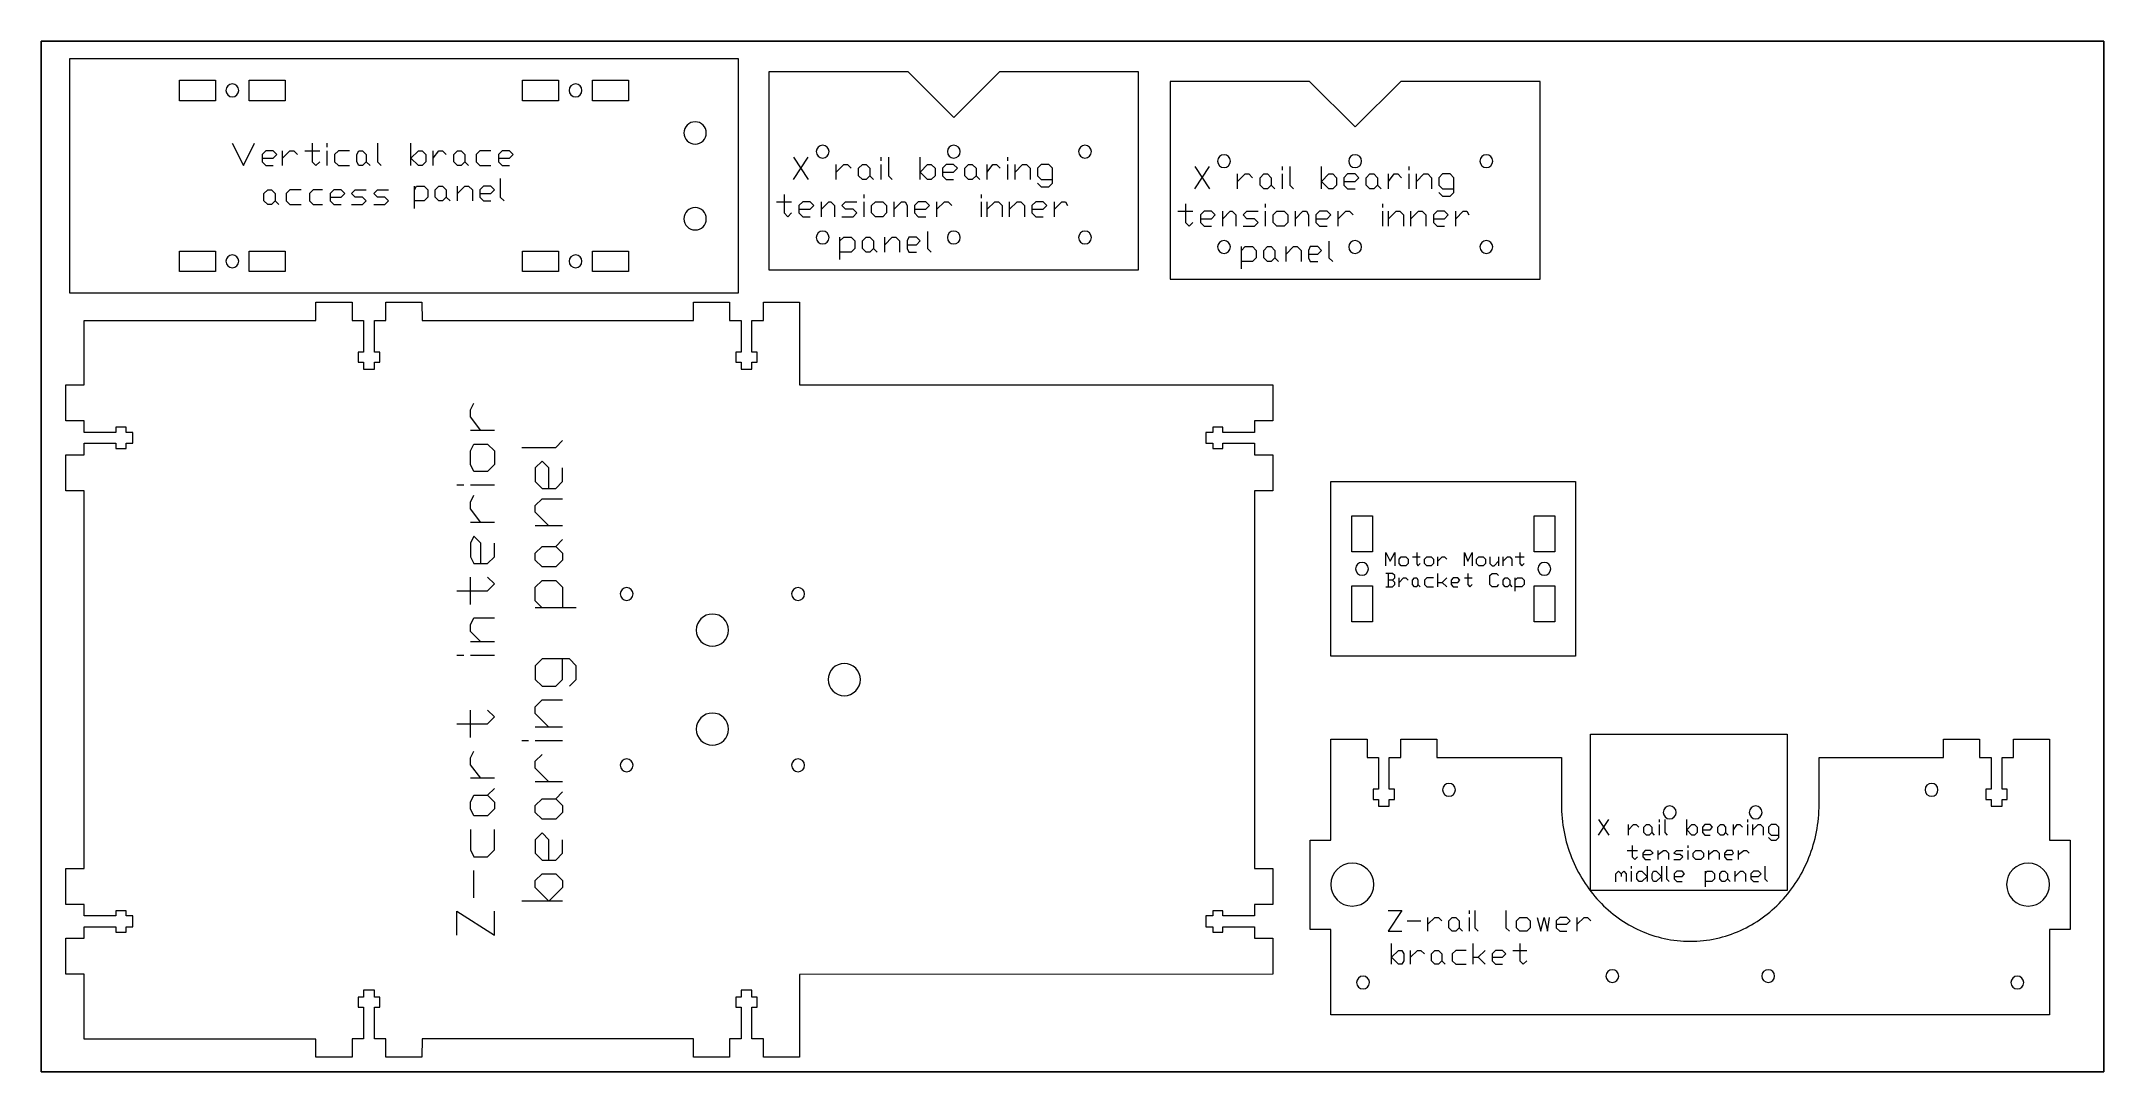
# Model space of a CAD drawing. Header units: inches. Extents: x -12 to 12, y -6 to 6.
import ezdxf

# ---------------------------------------------------------------- set-up
doc = ezdxf.new("R2010")
doc.units = ezdxf.units.IN
doc.layers.get('0').update_dxf_attribs({"linetype": 'CONTINUOUS', "lineweight": 25, "true_color": 0x000000})
doc.layers.add('CUT_SHEET_2a', color=7, linetype='CONTINUOUS', lineweight=0, true_color=0x000000)

# ---------------------------------------------------------------- blocks, each defined once
blk = doc.blocks.new('BORDER')
for p, q in [((24, 0), (0, 0)), ((0, 0), (0, -12)), ((24, -12), (24, 0)), ((0, -12), (24, -12))]:
    blk.add_line(p, q)
blk = doc.blocks.new('dinky')
at = {"layer": 'CUT_SHEET_2a', "color": 3, "lineweight": 15, "true_color": 0x00ff00}
for p, q in [((0, 0), (0.757, 0)), ((0, -2.696), (0, 0)), ((0.757, 0), (0.757, 0.215)), ((0.757, 0.215), (1.176, 0.215)), ((1.176, 0.215), (1.176, 0)), ((1.176, 0), (1.31, 0)), ((1.31, 0), (1.31, -0.368)), ((1.436, -0.368), (1.436, 0)), ((1.436, 0), (1.57, 0)), ((1.57, 0), (1.57, 0.215)), ((1.57, 0.215), (1.99, 0.215)), ((1.99, 0.215), (1.99, 0)), ((1.99, 0), (6.386, 0)), ((6.386, 0), (6.387, 0.215)), ((6.387, 0.215), (6.807, 0.215)), ((6.807, 0.215), (6.807, 0)), ((6.807, 0), (6.94, 0)), ((6.94, 0), (6.94, -0.368)), ((7.066, -0.368), (7.066, 0)), ((7.066, 0), (7.2, 0)), ((7.2, 0), (7.2, 0.215)), ((7.2, 0.215), (7.62, 0.215)), ((7.62, 0.215), (7.621, 0)), ((7.621, 0), (8.37, 0)), ((8.37, 0), (8.37, -2.696)), ((1.31, -0.368), (1.248, -0.368)), ((1.248, -0.368), (1.248, -0.486)), ((1.498, -0.368), (1.436, -0.368)), ((1.498, -0.486), (1.498, -0.368)), ((6.94, -0.368), (6.878, -0.368)), ((6.878, -0.368), (6.878, -0.486)), ((7.128, -0.368), (7.066, -0.368)), ((7.128, -0.486), (7.128, -0.368)), ((1.248, -0.486), (1.31, -0.486)), ((1.31, -0.486), (1.31, -0.565)), ((1.31, -0.565), (1.436, -0.565)), ((1.436, -0.565), (1.436, -0.486)), ((1.436, -0.486), (1.498, -0.486)), ((6.878, -0.486), (6.94, -0.486)), ((6.94, -0.486), (6.94, -0.565)), ((6.94, -0.565), (7.066, -0.565)), ((7.066, -0.565), (7.066, -0.486)), ((7.066, -0.486), (7.128, -0.486)), ((-0.209, -3.116), (-0.209, -2.696)), ((-0.209, -2.696), (0, -2.696)), ((8.37, -2.696), (8.37, -2.696)), ((8.37, -2.696), (8.585, -2.696)), ((8.585, -2.696), (8.585, -3.116)), ((0.006, -3.116), (-0.209, -3.116)), ((0.006, -3.25), (0.006, -3.116)), ((8.585, -3.116), (8.37, -3.116)), ((8.37, -3.116), (8.37, -3.25)), ((0.374, -3.25), (0.006, -3.25)), ((0.492, -3.188), (0.374, -3.188)), ((0.374, -3.188), (0.374, -3.25)), ((0.492, -3.25), (0.492, -3.188)), ((0.571, -3.25), (0.492, -3.25)), ((0.571, -3.376), (0.571, -3.25)), ((7.884, -3.25), (7.805, -3.25)), ((7.805, -3.25), (7.805, -3.376)), ((8.002, -3.188), (7.884, -3.188)), ((7.884, -3.188), (7.884, -3.25)), ((8.002, -3.25), (8.002, -3.188)), ((8.37, -3.25), (8.002, -3.25)), ((-0.209, -3.929), (-0.209, -3.509)), ((-0.209, -3.509), (0.006, -3.509)), ((0.006, -3.509), (0.006, -3.376)), ((0.006, -3.376), (0.374, -3.376)), ((0.374, -3.376), (0.374, -3.438)), ((0.374, -3.438), (0.492, -3.438)), ((0.492, -3.438), (0.492, -3.376)), ((0.492, -3.376), (0.571, -3.376)), ((7.805, -3.376), (7.884, -3.376)), ((7.884, -3.376), (7.884, -3.438)), ((7.884, -3.438), (8.002, -3.438)), ((8.002, -3.438), (8.002, -3.376)), ((8.002, -3.376), (8.37, -3.376)), ((8.37, -3.376), (8.37, -3.509)), ((8.37, -3.509), (8.585, -3.509)), ((8.585, -3.509), (8.585, -3.929)), ((0.006, -3.93), (-0.209, -3.929)), ((0.006, -7.088), (0.006, -3.93)), ((8.585, -3.929), (8.37, -3.93)), ((8.37, -3.93), (8.37, -7.088)), ((-0.209, -7.508), (-0.209, -7.088)), ((-0.209, -7.088), (0.006, -7.088)), ((8.37, -7.088), (8.585, -7.088)), ((8.585, -7.088), (8.585, -7.508)), ((3.799, -7.309), (3.799, -7.309)), ((4.952, -7.309), (4.952, -7.309)), ((0.006, -7.508), (-0.209, -7.508)), ((0.006, -7.642), (0.006, -7.508)), ((0.374, -7.642), (0.006, -7.642)), ((0.492, -7.58), (0.374, -7.58)), ((0.374, -7.58), (0.374, -7.642)), ((0.492, -7.642), (0.492, -7.58)), ((0.571, -7.642), (0.492, -7.642)), ((0.571, -7.768), (0.571, -7.642)), ((4.765, -7.496), (4.765, -7.496)), ((7.884, -7.642), (7.805, -7.642)), ((7.805, -7.642), (7.805, -7.768)), ((8.002, -7.58), (7.884, -7.58)), ((7.884, -7.58), (7.884, -7.642)), ((8.002, -7.642), (8.002, -7.58)), ((8.37, -7.642), (8.002, -7.642)), ((8.585, -7.508), (8.37, -7.508)), ((8.37, -7.508), (8.37, -7.642)), ((-0.209, -8.321), (-0.209, -7.902)), ((-0.209, -7.902), (0.006, -7.902)), ((0.006, -7.902), (0.006, -7.768)), ((0.006, -7.768), (0.374, -7.768)), ((0.374, -7.768), (0.374, -7.83)), ((0.374, -7.83), (0.492, -7.83)), ((0.492, -7.83), (0.492, -7.768)), ((0.492, -7.768), (0.571, -7.768)), ((7.805, -7.768), (7.884, -7.768)), ((7.884, -7.768), (7.884, -7.83)), ((7.884, -7.83), (8.002, -7.83)), ((8.002, -7.83), (8.002, -7.768)), ((8.002, -7.768), (8.37, -7.768)), ((8.37, -7.768), (8.37, -7.902)), ((8.37, -7.902), (8.585, -7.902)), ((8.585, -7.902), (8.585, -8.321)), ((0.246, -8.322), (-0.209, -8.321)), ((0.756, -8.322), (0.246, -8.322)), ((0.757, -13.832), (0.756, -8.322)), ((5.111, -8.306), (5.111, -8.306)), ((7.621, -8.322), (7.62, -13.832)), ((8.13, -8.322), (7.621, -8.322)), ((8.585, -8.321), (8.13, -8.322)), ((4.376, -8.843), (4.376, -8.843)), ((1.31, -13.131), (1.248, -13.131)), ((1.248, -13.131), (1.248, -13.249)), ((1.436, -13.052), (1.31, -13.052)), ((1.31, -13.052), (1.31, -13.131)), ((1.436, -13.131), (1.436, -13.052)), ((1.498, -13.131), (1.436, -13.131)), ((1.498, -13.249), (1.498, -13.131)), ((6.94, -13.131), (6.878, -13.131)), ((6.878, -13.131), (6.878, -13.249)), ((7.066, -13.052), (6.94, -13.052)), ((6.94, -13.052), (6.94, -13.131)), ((7.066, -13.131), (7.066, -13.052)), ((7.128, -13.131), (7.066, -13.131)), ((7.128, -13.249), (7.128, -13.131)), ((1.248, -13.249), (1.31, -13.249)), ((1.31, -13.249), (1.31, -13.617)), ((1.436, -13.617), (1.436, -13.249)), ((1.436, -13.249), (1.498, -13.249)), ((6.878, -13.249), (6.94, -13.249)), ((6.94, -13.249), (6.94, -13.617)), ((7.066, -13.617), (7.066, -13.249)), ((7.066, -13.249), (7.128, -13.249)), ((1.31, -13.617), (1.176, -13.617)), ((1.176, -13.617), (1.176, -13.832)), ((1.57, -13.617), (1.436, -13.617)), ((1.57, -13.832), (1.57, -13.617)), ((6.386, -13.617), (1.99, -13.617)), ((1.99, -13.617), (1.99, -13.832)), ((6.387, -13.832), (6.386, -13.617)), ((6.94, -13.617), (6.807, -13.617)), ((6.807, -13.617), (6.807, -13.832)), ((7.2, -13.617), (7.066, -13.617)), ((7.2, -13.832), (7.2, -13.617)), ((1.176, -13.832), (0.757, -13.832)), ((1.99, -13.832), (1.57, -13.832)), ((6.807, -13.832), (6.387, -13.832)), ((7.62, -13.832), (7.2, -13.832))]:
    blk.add_line(p, q, dxfattribs=at)
at = {"layer": 'CUT_SHEET_2a', "color": 7, "lineweight": 15, "true_color": 0x000000}
for p, q in [((1.213, -4.335), (1.491, -4.335)), ((1.491, -4.335), (1.213, -4.772)), ((1.649, -4.534), (1.967, -4.534)), ((2.205, -4.494), (2.126, -4.534)), ((2.126, -4.534), (2.126, -4.693)), ((2.444, -4.494), (2.205, -4.494)), ((2.602, -4.534), (2.682, -4.494)), ((2.602, -4.692), (2.602, -4.534)), ((2.682, -4.494), (2.761, -4.494)), ((2.761, -4.494), (2.841, -4.534)), ((2.841, -4.534), (2.841, -4.692)), ((3.039, -4.613), (3.198, -4.494)), ((3.039, -4.772), (3.039, -4.494)), ((3.198, -4.494), (3.278, -4.494)), ((3.278, -4.494), (3.357, -4.534)), ((3.516, -4.494), (3.833, -4.494)), ((3.675, -4.335), (3.675, -4.692)), ((4.469, -4.415), (4.469, -4.335)), ((4.469, -4.772), (4.469, -4.494)), ((4.628, -4.613), (4.747, -4.494)), ((4.628, -4.772), (4.628, -4.494)), ((4.747, -4.494), (4.826, -4.494)), ((4.826, -4.494), (4.906, -4.534)), ((4.906, -4.534), (4.906, -4.772)), ((5.064, -4.494), (5.382, -4.494)), ((5.223, -4.335), (5.223, -4.692)), ((5.62, -4.494), (5.541, -4.534)), ((5.541, -4.534), (5.541, -4.692)), ((5.779, -4.494), (5.62, -4.494)), ((5.859, -4.534), (5.779, -4.494)), ((5.779, -4.613), (5.859, -4.534)), ((6.017, -4.613), (6.176, -4.494)), ((6.017, -4.772), (6.017, -4.494)), ((6.176, -4.494), (6.256, -4.494)), ((6.256, -4.494), (6.335, -4.534)), ((6.454, -4.415), (6.454, -4.335)), ((6.454, -4.772), (6.454, -4.494)), ((6.613, -4.534), (6.693, -4.494)), ((6.613, -4.692), (6.613, -4.534)), ((6.693, -4.494), (6.851, -4.494)), ((6.851, -4.494), (6.931, -4.534)), ((6.931, -4.534), (6.931, -4.692)), ((7.09, -4.613), (7.248, -4.494)), ((7.09, -4.772), (7.09, -4.494)), ((7.248, -4.494), (7.328, -4.494)), ((7.328, -4.494), (7.407, -4.534)), ((1.213, -4.772), (1.491, -4.772)), ((2.126, -4.693), (2.205, -4.772)), ((2.205, -4.772), (2.444, -4.772)), ((2.682, -4.772), (2.602, -4.692)), ((2.761, -4.772), (2.682, -4.772)), ((2.841, -4.692), (2.761, -4.772)), ((2.841, -4.692), (2.92, -4.772)), ((3.675, -4.692), (3.754, -4.772)), ((3.754, -4.772), (3.833, -4.692)), ((5.223, -4.692), (5.303, -4.772)), ((5.303, -4.772), (5.382, -4.692)), ((5.541, -4.613), (5.779, -4.613)), ((5.541, -4.692), (5.62, -4.772)), ((5.62, -4.772), (5.779, -4.772)), ((6.693, -4.772), (6.613, -4.692)), ((6.851, -4.772), (6.693, -4.772)), ((6.931, -4.692), (6.851, -4.772)), ((1.61, -5.566), (1.61, -5.09)), ((1.61, -5.407), (1.769, -5.248)), ((1.769, -5.248), (1.848, -5.248)), ((1.848, -5.248), (1.927, -5.328)), ((2.166, -5.248), (2.086, -5.328)), ((2.324, -5.248), (2.166, -5.248)), ((2.404, -5.328), (2.324, -5.248)), ((2.563, -5.328), (2.642, -5.248)), ((2.642, -5.248), (2.722, -5.248)), ((2.722, -5.248), (2.801, -5.328)), ((3, -5.407), (3.158, -5.248)), ((3, -5.566), (3, -5.248)), ((3.158, -5.248), (3.238, -5.248)), ((3.238, -5.248), (3.317, -5.328)), ((3.476, -5.169), (3.476, -5.09)), ((3.476, -5.566), (3.476, -5.248)), ((3.635, -5.407), (3.794, -5.248)), ((3.635, -5.566), (3.635, -5.248)), ((3.794, -5.248), (3.873, -5.248)), ((3.873, -5.248), (3.953, -5.328)), ((4.191, -5.248), (4.111, -5.328)), ((4.35, -5.248), (4.191, -5.248)), ((4.429, -5.328), (4.35, -5.248)), ((5.025, -5.328), (5.104, -5.248)), ((5.025, -5.725), (5.025, -5.248)), ((5.104, -5.248), (5.263, -5.248)), ((5.263, -5.248), (5.342, -5.328)), ((5.501, -5.328), (5.581, -5.248)), ((5.581, -5.248), (5.66, -5.248)), ((5.66, -5.248), (5.74, -5.328)), ((5.978, -5.407), (6.137, -5.248)), ((5.978, -5.566), (5.978, -5.248)), ((6.137, -5.248), (6.216, -5.248)), ((6.216, -5.248), (6.295, -5.328)), ((6.494, -5.248), (6.415, -5.328)), ((6.653, -5.248), (6.494, -5.248)), ((6.732, -5.328), (6.653, -5.248)), ((6.891, -5.09), (6.891, -5.487)), ((1.769, -5.566), (1.61, -5.407)), ((1.927, -5.487), (1.848, -5.566)), ((1.927, -5.328), (1.927, -5.487)), ((2.086, -5.328), (2.086, -5.487)), ((2.086, -5.407), (2.324, -5.407)), ((2.086, -5.487), (2.166, -5.566)), ((2.324, -5.407), (2.404, -5.328)), ((2.563, -5.487), (2.563, -5.328)), ((2.642, -5.566), (2.563, -5.487)), ((2.801, -5.487), (2.722, -5.566)), ((2.801, -5.328), (2.801, -5.487)), ((2.801, -5.487), (2.88, -5.566)), ((3.953, -5.328), (3.953, -5.566)), ((4.111, -5.328), (4.111, -5.487)), ((4.111, -5.487), (4.191, -5.566)), ((4.429, -5.645), (4.429, -5.328)), ((5.342, -5.487), (5.263, -5.566)), ((5.342, -5.328), (5.342, -5.487)), ((5.501, -5.487), (5.501, -5.328)), ((5.581, -5.566), (5.501, -5.487)), ((5.74, -5.487), (5.66, -5.566)), ((5.739, -5.487), (5.819, -5.566)), ((5.74, -5.328), (5.74, -5.487)), ((6.295, -5.328), (6.295, -5.566)), ((6.415, -5.328), (6.415, -5.487)), ((6.415, -5.407), (6.653, -5.407)), ((6.415, -5.487), (6.494, -5.566)), ((6.653, -5.407), (6.732, -5.328)), ((6.891, -5.487), (6.971, -5.566)), ((1.848, -5.566), (1.769, -5.566)), ((2.166, -5.566), (2.324, -5.566)), ((2.722, -5.566), (2.642, -5.566)), ((4.111, -5.645), (4.191, -5.725)), ((4.191, -5.566), (4.429, -5.566)), ((4.191, -5.725), (4.35, -5.725)), ((4.35, -5.725), (4.429, -5.645)), ((5.263, -5.566), (5.025, -5.566)), ((5.66, -5.566), (5.581, -5.566)), ((6.494, -5.566), (6.653, -5.566))]:
    blk.add_line(p, q, dxfattribs=at)
at = {"layer": 'CUT_SHEET_2a', "color": 3, "lineweight": 15, "true_color": 0x00ff00}
for points in [[(3.191, -6.236), (3.149, -6.236), (3.116, -6.27), (3.116, -6.311)], [(3.266, -6.311), (3.266, -6.27), (3.232, -6.236), (3.191, -6.236)], [(5.186, -6.236), (5.144, -6.236), (5.111, -6.27), (5.111, -6.311)], [(5.261, -6.311), (5.261, -6.27), (5.227, -6.236), (5.186, -6.236)], [(3.116, -6.311), (3.116, -6.353), (3.149, -6.386), (3.191, -6.386)], [(3.191, -6.386), (3.232, -6.386), (3.266, -6.353), (3.266, -6.311)], [(5.111, -6.311), (5.111, -6.353), (5.144, -6.386), (5.186, -6.386)], [(5.186, -6.386), (5.227, -6.386), (5.261, -6.353), (5.261, -6.311)], [(3.612, -7.121), (3.508, -7.121), (3.424, -7.205), (3.424, -7.309)], [(3.799, -7.309), (3.799, -7.205), (3.715, -7.121), (3.612, -7.121)], [(4.765, -7.121), (4.661, -7.121), (4.577, -7.205), (4.577, -7.309)], [(4.952, -7.309), (4.952, -7.205), (4.868, -7.121), (4.765, -7.121)], [(3.424, -7.309), (3.424, -7.412), (3.508, -7.496), (3.612, -7.496)], [(3.612, -7.496), (3.715, -7.496), (3.799, -7.412), (3.799, -7.309)], [(4.577, -7.309), (4.577, -7.412), (4.661, -7.496), (4.765, -7.496)], [(4.765, -7.496), (4.868, -7.496), (4.952, -7.412), (4.952, -7.309)], [(3.191, -8.231), (3.149, -8.231), (3.116, -8.265), (3.116, -8.306)], [(3.116, -8.306), (3.116, -8.348), (3.149, -8.381), (3.191, -8.381)], [(3.266, -8.306), (3.266, -8.265), (3.232, -8.231), (3.191, -8.231)], [(3.191, -8.381), (3.232, -8.381), (3.266, -8.348), (3.266, -8.306)], [(5.186, -8.231), (5.144, -8.231), (5.111, -8.265), (5.111, -8.306)], [(5.111, -8.306), (5.111, -8.348), (5.144, -8.381), (5.186, -8.381)], [(5.261, -8.306), (5.261, -8.265), (5.227, -8.231), (5.186, -8.231)], [(5.186, -8.381), (5.227, -8.381), (5.261, -8.348), (5.261, -8.306)], [(4.188, -8.656), (4.085, -8.656), (4.001, -8.74), (4.001, -8.843)], [(4.001, -8.843), (4.001, -8.947), (4.085, -9.031), (4.188, -9.031)], [(4.376, -8.843), (4.376, -8.74), (4.292, -8.656), (4.188, -8.656)], [(4.188, -9.031), (4.292, -9.031), (4.376, -8.947), (4.376, -8.843)]]:
    blk.add_open_spline(points, degree=3, dxfattribs=at)
blk = doc.blocks.new('mvi')
at = {"layer": 'CUT_SHEET_2a', "color": 3, "lineweight": 15, "true_color": 0x00ff00}
for p, q in [((0, 0), (0, -2.303)), ((1.621, 0), (0, 0)), ((2.151, -0.53), (1.621, 0)), ((2.681, 0), (2.151, -0.53)), ((4.301, 0), (2.681, 0)), ((4.301, -2.303), (4.301, 0)), ((0, -2.303), (4.301, -2.303))]:
    blk.add_line(p, q, dxfattribs=at)
at = {"layer": 'CUT_SHEET_2a', "color": 7, "lineweight": 15, "true_color": 0xffffff}
for p, q in [((0.284, -0.991), (0.458, -1.252)), ((0.284, -1.252), (0.458, -0.991)), ((0.783, -1.165), (0.87, -1.078)), ((0.783, -1.252), (0.783, -1.078)), ((0.87, -1.078), (0.913, -1.078)), ((0.913, -1.078), (0.957, -1.122)), ((1.043, -1.122), (1.087, -1.078)), ((1.043, -1.208), (1.043, -1.122)), ((1.087, -1.078), (1.13, -1.078)), ((1.13, -1.078), (1.173, -1.122)), ((1.173, -1.122), (1.173, -1.208)), ((1.304, -1.035), (1.304, -0.991)), ((1.304, -1.252), (1.304, -1.078)), ((1.39, -0.991), (1.39, -1.208)), ((1.759, -1.252), (1.759, -0.991)), ((1.759, -1.165), (1.846, -1.078)), ((1.846, -1.252), (1.759, -1.165)), ((1.846, -1.078), (1.889, -1.078)), ((1.889, -1.078), (1.933, -1.122)), ((1.933, -1.122), (1.933, -1.208)), ((2.063, -1.078), (2.019, -1.122)), ((2.019, -1.122), (2.019, -1.208)), ((2.019, -1.165), (2.149, -1.165)), ((2.149, -1.078), (2.063, -1.078)), ((2.193, -1.122), (2.149, -1.078)), ((2.149, -1.165), (2.193, -1.122)), ((2.28, -1.122), (2.323, -1.078)), ((2.28, -1.208), (2.28, -1.122)), ((2.323, -1.078), (2.366, -1.078)), ((2.366, -1.078), (2.41, -1.122)), ((2.41, -1.122), (2.41, -1.208)), ((2.54, -1.165), (2.605, -1.078)), ((2.54, -1.252), (2.54, -1.078)), ((2.605, -1.078), (2.648, -1.078)), ((2.648, -1.078), (2.692, -1.122)), ((2.778, -1.035), (2.778, -0.991)), ((2.778, -1.252), (2.778, -1.078)), ((2.865, -1.165), (2.952, -1.078)), ((2.865, -1.252), (2.865, -1.078)), ((2.952, -1.078), (2.995, -1.078)), ((2.995, -1.078), (3.039, -1.122)), ((3.039, -1.122), (3.039, -1.252)), ((3.169, -1.078), (3.125, -1.122)), ((3.125, -1.122), (3.125, -1.208)), ((3.255, -1.078), (3.169, -1.078)), ((3.299, -1.122), (3.255, -1.078)), ((3.299, -1.295), (3.299, -1.122)), ((0.176, -1.425), (0.176, -1.642)), ((1.087, -1.252), (1.043, -1.208)), ((1.13, -1.252), (1.087, -1.252)), ((1.108, -1.469), (1.108, -1.425)), ((1.173, -1.208), (1.13, -1.252)), ((1.173, -1.208), (1.217, -1.252)), ((1.39, -1.208), (1.434, -1.252)), ((1.889, -1.252), (1.846, -1.252)), ((1.933, -1.208), (1.889, -1.252)), ((2.019, -1.208), (2.063, -1.252)), ((2.063, -1.252), (2.149, -1.252)), ((2.323, -1.252), (2.28, -1.208)), ((2.366, -1.252), (2.323, -1.252)), ((2.41, -1.208), (2.366, -1.252)), ((2.41, -1.208), (2.453, -1.252)), ((2.475, -1.469), (2.475, -1.425)), ((3.125, -1.208), (3.169, -1.252)), ((3.125, -1.295), (3.169, -1.338)), ((3.169, -1.252), (3.299, -1.252)), ((3.169, -1.338), (3.255, -1.338)), ((3.255, -1.338), (3.299, -1.295)), ((0.089, -1.512), (0.263, -1.512)), ((0.176, -1.642), (0.219, -1.685)), ((0.219, -1.685), (0.263, -1.642)), ((0.393, -1.512), (0.349, -1.555)), ((0.349, -1.555), (0.349, -1.642)), ((0.349, -1.599), (0.479, -1.599)), ((0.349, -1.642), (0.393, -1.685)), ((0.479, -1.512), (0.393, -1.512)), ((0.523, -1.555), (0.479, -1.512)), ((0.479, -1.599), (0.523, -1.555)), ((0.61, -1.599), (0.696, -1.512)), ((0.61, -1.685), (0.61, -1.512)), ((0.696, -1.512), (0.718, -1.512)), ((0.718, -1.512), (0.761, -1.555)), ((0.761, -1.555), (0.761, -1.685)), ((0.848, -1.555), (0.891, -1.512)), ((0.891, -1.599), (0.848, -1.555)), ((0.891, -1.512), (1.022, -1.512)), ((0.978, -1.599), (0.891, -1.599)), ((1.022, -1.642), (0.978, -1.599)), ((0.978, -1.685), (1.022, -1.642)), ((1.108, -1.685), (1.108, -1.512)), ((1.195, -1.555), (1.239, -1.512)), ((1.195, -1.642), (1.195, -1.555)), ((1.239, -1.685), (1.195, -1.642)), ((1.239, -1.512), (1.325, -1.512)), ((1.325, -1.512), (1.369, -1.555)), ((1.369, -1.642), (1.325, -1.685)), ((1.369, -1.555), (1.369, -1.642)), ((1.455, -1.599), (1.542, -1.512)), ((1.455, -1.685), (1.455, -1.512)), ((1.542, -1.512), (1.585, -1.512)), ((1.585, -1.512), (1.607, -1.555)), ((1.607, -1.555), (1.607, -1.685)), ((1.737, -1.512), (1.694, -1.555)), ((1.694, -1.555), (1.694, -1.642)), ((1.694, -1.599), (1.824, -1.599)), ((1.694, -1.642), (1.737, -1.685)), ((1.824, -1.512), (1.737, -1.512)), ((1.867, -1.555), (1.824, -1.512)), ((1.824, -1.599), (1.867, -1.555)), ((1.954, -1.599), (2.041, -1.512)), ((1.954, -1.685), (1.954, -1.512)), ((2.041, -1.512), (2.084, -1.512)), ((2.084, -1.512), (2.128, -1.555)), ((2.475, -1.685), (2.475, -1.512)), ((2.54, -1.599), (2.627, -1.512)), ((2.54, -1.685), (2.54, -1.512)), ((2.627, -1.512), (2.67, -1.512)), ((2.67, -1.512), (2.713, -1.555)), ((2.713, -1.555), (2.713, -1.685)), ((2.8, -1.599), (2.887, -1.512)), ((2.8, -1.685), (2.8, -1.512)), ((2.887, -1.512), (2.93, -1.512)), ((2.93, -1.512), (2.974, -1.555)), ((2.974, -1.555), (2.974, -1.685)), ((3.104, -1.512), (3.06, -1.555)), ((3.06, -1.555), (3.06, -1.642)), ((3.06, -1.599), (3.19, -1.599)), ((3.06, -1.642), (3.104, -1.685)), ((3.19, -1.512), (3.104, -1.512)), ((3.234, -1.555), (3.19, -1.512)), ((3.19, -1.599), (3.234, -1.555)), ((3.321, -1.599), (3.407, -1.512)), ((3.321, -1.685), (3.321, -1.512)), ((3.407, -1.512), (3.451, -1.512)), ((3.451, -1.512), (3.472, -1.555)), ((0.393, -1.685), (0.479, -1.685)), ((0.848, -1.685), (0.978, -1.685)), ((1.325, -1.685), (1.239, -1.685)), ((1.737, -1.685), (1.824, -1.685)), ((1.846, -1.859), (1.846, -2.054)), ((3.104, -1.685), (3.19, -1.685)), ((0.826, -1.967), (0.87, -1.924)), ((0.826, -2.184), (0.826, -1.924)), ((0.957, -2.097), (0.826, -2.097)), ((0.87, -1.924), (0.957, -1.924)), ((0.957, -1.924), (1, -1.967)), ((1, -2.054), (0.957, -2.097)), ((1, -1.967), (1, -2.054)), ((1.087, -1.967), (1.13, -1.924)), ((1.087, -2.054), (1.087, -1.967)), ((1.13, -2.097), (1.087, -2.054)), ((1.13, -1.924), (1.173, -1.924)), ((1.173, -2.097), (1.13, -2.097)), ((1.173, -1.924), (1.217, -1.967)), ((1.217, -2.054), (1.173, -2.097)), ((1.217, -1.967), (1.217, -2.054)), ((1.217, -2.054), (1.26, -2.097)), ((1.347, -2.011), (1.434, -1.924)), ((1.347, -2.097), (1.347, -1.924)), ((1.434, -1.924), (1.477, -1.924)), ((1.477, -1.924), (1.52, -1.967)), ((1.52, -1.967), (1.52, -2.097)), ((1.629, -1.924), (1.607, -1.967)), ((1.607, -1.967), (1.607, -2.054)), ((1.607, -2.011), (1.716, -2.011)), ((1.607, -2.054), (1.629, -2.097)), ((1.716, -1.924), (1.629, -1.924)), ((1.629, -2.097), (1.716, -2.097)), ((1.759, -1.967), (1.716, -1.924)), ((1.716, -2.011), (1.759, -1.967)), ((1.846, -2.054), (1.889, -2.097))]:
    blk.add_line(p, q, dxfattribs=at)
at = {"layer": 'CUT_SHEET_2a', "color": 1, "lineweight": 15, "true_color": 0xff0000}
for points in [[(0.625, -0.853), (0.583, -0.853), (0.55, -0.887), (0.55, -0.928)], [(0.55, -0.928), (0.55, -0.97), (0.583, -1.003), (0.625, -1.003)], [(0.7, -0.928), (0.7, -0.887), (0.666, -0.853), (0.625, -0.853)], [(0.625, -1.003), (0.666, -1.003), (0.7, -0.97), (0.7, -0.928)], [(2.151, -0.853), (2.109, -0.853), (2.076, -0.887), (2.076, -0.928)], [(2.076, -0.928), (2.076, -0.97), (2.109, -1.003), (2.151, -1.003)], [(2.226, -0.928), (2.226, -0.887), (2.192, -0.853), (2.151, -0.853)], [(2.151, -1.003), (2.192, -1.003), (2.226, -0.97), (2.226, -0.928)], [(3.677, -0.853), (3.635, -0.853), (3.602, -0.887), (3.602, -0.928)], [(3.602, -0.928), (3.602, -0.97), (3.635, -1.003), (3.677, -1.003)], [(3.752, -0.928), (3.752, -0.887), (3.718, -0.853), (3.677, -0.853)], [(3.677, -1.003), (3.718, -1.003), (3.752, -0.97), (3.752, -0.928)], [(0.625, -1.853), (0.583, -1.853), (0.55, -1.886), (0.55, -1.928)], [(0.7, -1.928), (0.7, -1.886), (0.666, -1.853), (0.625, -1.853)], [(2.151, -1.853), (2.109, -1.853), (2.076, -1.886), (2.076, -1.928)], [(2.226, -1.928), (2.226, -1.886), (2.192, -1.853), (2.151, -1.853)], [(3.677, -1.853), (3.635, -1.853), (3.602, -1.886), (3.602, -1.928)], [(3.752, -1.928), (3.752, -1.886), (3.718, -1.853), (3.677, -1.853)], [(0.55, -1.928), (0.55, -1.969), (0.583, -2.003), (0.625, -2.003)], [(0.625, -2.003), (0.666, -2.003), (0.7, -1.969), (0.7, -1.928)], [(2.076, -1.928), (2.076, -1.969), (2.109, -2.003), (2.151, -2.003)], [(2.151, -2.003), (2.192, -2.003), (2.226, -1.969), (2.226, -1.928)], [(3.602, -1.928), (3.602, -1.969), (3.635, -2.003), (3.677, -2.003)], [(3.677, -2.003), (3.718, -2.003), (3.752, -1.969), (3.752, -1.928)]]:
    blk.add_open_spline(points, degree=3, dxfattribs=at)
blk = doc.blocks.new('doodle')
at = {"layer": 'CUT_SHEET_2a', "color": 3, "lineweight": 15, "true_color": 0x00ff00}
for p, q in [((-0.01, -0.093), (-0.01, -2.396)), ((1.611, -0.093), (-0.01, -0.093)), ((2.141, -0.623), (1.611, -0.093)), ((2.671, -0.093), (2.141, -0.623)), ((4.292, -0.093), (2.671, -0.093)), ((4.292, -2.396), (4.292, -0.093)), ((-0.01, -2.396), (4.292, -2.396))]:
    blk.add_line(p, q, dxfattribs=at)
at = {"layer": 'CUT_SHEET_2a', "color": 7, "lineweight": 15, "true_color": 0xffffff}
for p, q in [((0.275, -1.084), (0.448, -1.345)), ((0.275, -1.345), (0.448, -1.084)), ((0.773, -1.258), (0.86, -1.171)), ((0.773, -1.345), (0.773, -1.171)), ((0.86, -1.171), (0.904, -1.171)), ((0.904, -1.171), (0.947, -1.215)), ((1.034, -1.215), (1.077, -1.171)), ((1.077, -1.171), (1.12, -1.171)), ((1.12, -1.171), (1.164, -1.215)), ((1.294, -1.128), (1.294, -1.084)), ((1.294, -1.345), (1.294, -1.171)), ((1.381, -1.084), (1.381, -1.301)), ((1.749, -1.345), (1.749, -1.084)), ((1.749, -1.258), (1.836, -1.171)), ((1.836, -1.171), (1.88, -1.171)), ((1.88, -1.171), (1.923, -1.215)), ((2.053, -1.171), (2.01, -1.215)), ((2.14, -1.171), (2.053, -1.171)), ((2.183, -1.215), (2.14, -1.171)), ((2.27, -1.215), (2.313, -1.171)), ((2.313, -1.171), (2.357, -1.171)), ((2.357, -1.171), (2.4, -1.215)), ((2.53, -1.258), (2.595, -1.171)), ((2.53, -1.345), (2.53, -1.171)), ((2.595, -1.171), (2.639, -1.171)), ((2.639, -1.171), (2.682, -1.215)), ((2.769, -1.128), (2.769, -1.084)), ((2.769, -1.345), (2.769, -1.171)), ((2.855, -1.258), (2.942, -1.171)), ((2.855, -1.345), (2.855, -1.171)), ((2.942, -1.171), (2.986, -1.171)), ((2.986, -1.171), (3.029, -1.215)), ((3.159, -1.171), (3.116, -1.215)), ((3.246, -1.171), (3.159, -1.171)), ((3.289, -1.215), (3.246, -1.171)), ((1.034, -1.301), (1.034, -1.215)), ((1.077, -1.345), (1.034, -1.301)), ((1.12, -1.345), (1.077, -1.345)), ((1.164, -1.301), (1.12, -1.345)), ((1.164, -1.215), (1.164, -1.301)), ((1.164, -1.301), (1.207, -1.345)), ((1.381, -1.301), (1.424, -1.345)), ((1.836, -1.345), (1.749, -1.258)), ((1.88, -1.345), (1.836, -1.345)), ((1.923, -1.301), (1.88, -1.345)), ((1.923, -1.215), (1.923, -1.301)), ((2.01, -1.215), (2.01, -1.301)), ((2.01, -1.258), (2.14, -1.258)), ((2.01, -1.301), (2.053, -1.345)), ((2.053, -1.345), (2.14, -1.345)), ((2.14, -1.258), (2.183, -1.215)), ((2.27, -1.301), (2.27, -1.215)), ((2.313, -1.345), (2.27, -1.301)), ((2.357, -1.345), (2.313, -1.345)), ((2.4, -1.301), (2.357, -1.345)), ((2.4, -1.215), (2.4, -1.301)), ((2.4, -1.301), (2.443, -1.345)), ((3.029, -1.215), (3.029, -1.345)), ((3.116, -1.215), (3.116, -1.301)), ((3.116, -1.301), (3.159, -1.345)), ((3.116, -1.388), (3.159, -1.431)), ((3.159, -1.345), (3.289, -1.345)), ((3.159, -1.431), (3.246, -1.431)), ((3.246, -1.431), (3.289, -1.388)), ((3.289, -1.388), (3.289, -1.215)), ((0.079, -1.605), (0.253, -1.605)), ((0.166, -1.518), (0.166, -1.735)), ((0.383, -1.605), (0.34, -1.648)), ((0.34, -1.648), (0.34, -1.735)), ((0.47, -1.605), (0.383, -1.605)), ((0.513, -1.648), (0.47, -1.605)), ((0.47, -1.692), (0.513, -1.648)), ((0.6, -1.692), (0.687, -1.605)), ((0.6, -1.778), (0.6, -1.605)), ((0.687, -1.605), (0.708, -1.605)), ((0.708, -1.605), (0.752, -1.648)), ((0.752, -1.648), (0.752, -1.778)), ((0.839, -1.648), (0.882, -1.605)), ((0.882, -1.692), (0.839, -1.648)), ((0.882, -1.605), (1.012, -1.605)), ((1.099, -1.562), (1.099, -1.518)), ((1.099, -1.778), (1.099, -1.605)), ((1.186, -1.648), (1.229, -1.605)), ((1.186, -1.735), (1.186, -1.648)), ((1.229, -1.605), (1.316, -1.605)), ((1.316, -1.605), (1.359, -1.648)), ((1.359, -1.648), (1.359, -1.735)), ((1.446, -1.692), (1.533, -1.605)), ((1.446, -1.778), (1.446, -1.605)), ((1.533, -1.605), (1.576, -1.605)), ((1.576, -1.605), (1.598, -1.648)), ((1.598, -1.648), (1.598, -1.778)), ((1.728, -1.605), (1.684, -1.648)), ((1.684, -1.648), (1.684, -1.735)), ((1.814, -1.605), (1.728, -1.605)), ((1.858, -1.648), (1.814, -1.605)), ((1.814, -1.692), (1.858, -1.648)), ((1.945, -1.692), (2.031, -1.605)), ((1.945, -1.778), (1.945, -1.605)), ((2.031, -1.605), (2.075, -1.605)), ((2.075, -1.605), (2.118, -1.648)), ((2.465, -1.562), (2.465, -1.518)), ((2.465, -1.778), (2.465, -1.605)), ((2.53, -1.692), (2.617, -1.605)), ((2.53, -1.778), (2.53, -1.605)), ((2.617, -1.605), (2.66, -1.605)), ((2.66, -1.605), (2.704, -1.648)), ((2.704, -1.648), (2.704, -1.778)), ((2.79, -1.692), (2.877, -1.605)), ((2.79, -1.778), (2.79, -1.605)), ((2.877, -1.605), (2.921, -1.605)), ((2.921, -1.605), (2.964, -1.648)), ((2.964, -1.648), (2.964, -1.778)), ((3.094, -1.605), (3.051, -1.648)), ((3.051, -1.648), (3.051, -1.735)), ((3.181, -1.605), (3.094, -1.605)), ((3.224, -1.648), (3.181, -1.605)), ((3.181, -1.692), (3.224, -1.648)), ((3.311, -1.692), (3.398, -1.605)), ((3.311, -1.778), (3.311, -1.605)), ((3.398, -1.605), (3.441, -1.605)), ((3.441, -1.605), (3.463, -1.648)), ((0.166, -1.735), (0.21, -1.778)), ((0.21, -1.778), (0.253, -1.735)), ((0.34, -1.692), (0.47, -1.692)), ((0.34, -1.735), (0.383, -1.778)), ((0.383, -1.778), (0.47, -1.778)), ((0.839, -1.778), (0.969, -1.778)), ((0.969, -1.692), (0.882, -1.692)), ((1.012, -1.735), (0.969, -1.692)), ((0.969, -1.778), (1.012, -1.735)), ((1.229, -1.778), (1.186, -1.735)), ((1.316, -1.778), (1.229, -1.778)), ((1.359, -1.735), (1.316, -1.778)), ((1.684, -1.692), (1.814, -1.692)), ((1.684, -1.735), (1.728, -1.778)), ((1.728, -1.778), (1.814, -1.778)), ((3.051, -1.692), (3.181, -1.692)), ((3.051, -1.735), (3.094, -1.778)), ((3.094, -1.778), (3.181, -1.778)), ((0.817, -2.06), (0.86, -2.017)), ((0.817, -2.277), (0.817, -2.017)), ((0.86, -2.017), (0.947, -2.017)), ((0.947, -2.017), (0.99, -2.06)), ((0.99, -2.147), (0.947, -2.19)), ((0.99, -2.06), (0.99, -2.147)), ((1.077, -2.06), (1.12, -2.017)), ((1.077, -2.147), (1.077, -2.06)), ((1.12, -2.19), (1.077, -2.147)), ((1.12, -2.017), (1.164, -2.017)), ((1.164, -2.017), (1.207, -2.06)), ((1.207, -2.147), (1.164, -2.19)), ((1.207, -2.06), (1.207, -2.147)), ((1.207, -2.147), (1.251, -2.19)), ((1.337, -2.104), (1.424, -2.017)), ((1.337, -2.19), (1.337, -2.017)), ((1.424, -2.017), (1.468, -2.017)), ((1.468, -2.017), (1.511, -2.06)), ((1.511, -2.06), (1.511, -2.19)), ((1.619, -2.017), (1.598, -2.06)), ((1.598, -2.06), (1.598, -2.147)), ((1.598, -2.104), (1.706, -2.104)), ((1.598, -2.147), (1.619, -2.19)), ((1.706, -2.017), (1.619, -2.017)), ((1.749, -2.06), (1.706, -2.017)), ((1.706, -2.104), (1.749, -2.06)), ((1.836, -1.952), (1.836, -2.147)), ((1.836, -2.147), (1.88, -2.19)), ((0.947, -2.19), (0.817, -2.19)), ((1.164, -2.19), (1.12, -2.19)), ((1.619, -2.19), (1.706, -2.19))]:
    blk.add_line(p, q, dxfattribs=at)
at = {"layer": 'CUT_SHEET_2a', "color": 1, "lineweight": 15, "true_color": 0xff0000}
for points in [[(0.615, -0.946), (0.574, -0.946), (0.54, -0.98), (0.54, -1.021)], [(0.69, -1.021), (0.69, -0.98), (0.656, -0.946), (0.615, -0.946)], [(2.141, -0.946), (2.1, -0.946), (2.066, -0.98), (2.066, -1.021)], [(2.216, -1.021), (2.216, -0.98), (2.182, -0.946), (2.141, -0.946)], [(3.667, -0.946), (3.626, -0.946), (3.592, -0.98), (3.592, -1.021)], [(3.742, -1.021), (3.742, -0.98), (3.709, -0.946), (3.667, -0.946)], [(0.54, -1.021), (0.54, -1.063), (0.574, -1.096), (0.615, -1.096)], [(0.615, -1.096), (0.656, -1.096), (0.69, -1.063), (0.69, -1.021)], [(2.066, -1.021), (2.066, -1.063), (2.1, -1.096), (2.141, -1.096)], [(2.141, -1.096), (2.182, -1.096), (2.216, -1.063), (2.216, -1.021)], [(3.592, -1.021), (3.592, -1.063), (3.626, -1.096), (3.667, -1.096)], [(3.667, -1.096), (3.709, -1.096), (3.742, -1.063), (3.742, -1.021)], [(0.615, -1.946), (0.574, -1.946), (0.54, -1.979), (0.54, -2.021)], [(0.54, -2.021), (0.54, -2.062), (0.574, -2.096), (0.615, -2.096)], [(0.69, -2.021), (0.69, -1.979), (0.656, -1.946), (0.615, -1.946)], [(0.615, -2.096), (0.656, -2.096), (0.69, -2.062), (0.69, -2.021)], [(2.141, -1.946), (2.1, -1.946), (2.066, -1.979), (2.066, -2.021)], [(2.066, -2.021), (2.066, -2.062), (2.1, -2.096), (2.141, -2.096)], [(2.216, -2.021), (2.216, -1.979), (2.182, -1.946), (2.141, -1.946)], [(2.141, -2.096), (2.182, -2.096), (2.216, -2.062), (2.216, -2.021)], [(3.667, -1.946), (3.626, -1.946), (3.592, -1.979), (3.592, -2.021)], [(3.592, -2.021), (3.592, -2.062), (3.626, -2.096), (3.667, -2.096)], [(3.742, -2.021), (3.742, -1.979), (3.709, -1.946), (3.667, -1.946)], [(3.667, -2.096), (3.709, -2.096), (3.742, -2.062), (3.742, -2.021)]]:
    blk.add_open_spline(points, degree=3, dxfattribs=at)
blk = doc.blocks.new('ragu')
at = {"layer": 'CUT_SHEET_2a', "color": 3, "lineweight": 15, "true_color": 0x00ff00}
for p, q in [((0, -2.033), (0, 0)), ((0, 0), (2.846, 0)), ((2.846, 0), (2.846, -2.033)), ((0.242, -0.4), (0.482, -0.4)), ((0.242, -0.82), (0.242, -0.4)), ((0.482, -0.4), (0.482, -0.82)), ((2.364, -0.4), (2.604, -0.4)), ((2.364, -0.82), (2.364, -0.4)), ((2.604, -0.4), (2.604, -0.82)), ((0.482, -0.82), (0.242, -0.82)), ((2.604, -0.82), (2.364, -0.82)), ((0.242, -1.213), (0.482, -1.213)), ((0.242, -1.633), (0.242, -1.213)), ((0.482, -1.213), (0.482, -1.633)), ((2.364, -1.213), (2.604, -1.213)), ((2.364, -1.633), (2.364, -1.213)), ((2.604, -1.213), (2.604, -1.633)), ((0.482, -1.633), (0.242, -1.633)), ((2.604, -1.633), (2.364, -1.633)), ((2.846, -2.033), (0, -2.033))]:
    blk.add_line(p, q, dxfattribs=at)
at = {"layer": 'CUT_SHEET_2a', "color": 7, "lineweight": 15, "true_color": 0x000000}
for p, q in [((0.639, -0.981), (0.639, -0.826)), ((0.639, -0.826), (0.691, -0.929)), ((0.691, -0.929), (0.742, -0.826)), ((0.742, -0.826), (0.742, -0.981)), ((0.794, -0.903), (0.819, -0.878)), ((0.794, -0.955), (0.794, -0.903)), ((0.819, -0.981), (0.794, -0.955)), ((0.819, -0.878), (0.871, -0.878)), ((0.871, -0.878), (0.897, -0.903)), ((0.897, -0.955), (0.871, -0.981)), ((0.897, -0.903), (0.897, -0.955)), ((0.948, -0.878), (1.038, -0.878)), ((1, -0.826), (1, -0.955)), ((1, -0.955), (1.012, -0.981)), ((1.012, -0.981), (1.038, -0.955)), ((1.09, -0.903), (1.115, -0.878)), ((1.09, -0.955), (1.09, -0.903)), ((1.115, -0.981), (1.09, -0.955)), ((1.115, -0.878), (1.167, -0.878)), ((1.167, -0.878), (1.193, -0.903)), ((1.193, -0.955), (1.167, -0.981)), ((1.193, -0.903), (1.193, -0.955)), ((1.244, -0.929), (1.296, -0.878)), ((1.244, -0.981), (1.244, -0.878)), ((1.296, -0.878), (1.321, -0.878)), ((1.321, -0.878), (1.347, -0.903)), ((1.553, -0.981), (1.553, -0.826)), ((1.553, -0.826), (1.592, -0.929)), ((1.592, -0.929), (1.643, -0.826)), ((1.643, -0.826), (1.643, -0.981)), ((1.695, -0.903), (1.72, -0.878)), ((1.695, -0.955), (1.695, -0.903)), ((1.72, -0.981), (1.695, -0.955)), ((1.72, -0.878), (1.772, -0.878)), ((1.772, -0.878), (1.798, -0.903)), ((1.798, -0.955), (1.772, -0.981)), ((1.798, -0.903), (1.798, -0.955)), ((1.849, -0.878), (1.849, -0.955)), ((1.849, -0.955), (1.875, -0.981)), ((1.901, -0.981), (1.952, -0.929)), ((1.952, -0.878), (1.952, -0.981)), ((2.004, -0.929), (2.055, -0.878)), ((2.004, -0.981), (2.004, -0.878)), ((2.055, -0.878), (2.081, -0.878)), ((2.081, -0.878), (2.107, -0.903)), ((2.107, -0.903), (2.107, -0.981)), ((2.145, -0.878), (2.248, -0.878)), ((2.197, -0.826), (2.197, -0.955)), ((2.197, -0.955), (2.222, -0.981)), ((2.222, -0.981), (2.248, -0.955)), ((0.716, -1.071), (0.639, -1.071)), ((0.665, -1.071), (0.665, -1.225)), ((0.716, -1.148), (0.665, -1.148)), ((0.742, -1.096), (0.716, -1.071)), ((0.716, -1.148), (0.742, -1.122)), ((0.742, -1.174), (0.716, -1.148)), ((0.716, -1.225), (0.742, -1.199)), ((0.742, -1.122), (0.742, -1.096)), ((0.742, -1.199), (0.742, -1.174)), ((0.794, -1.174), (0.845, -1.122)), ((0.794, -1.225), (0.794, -1.122)), ((0.871, -0.981), (0.819, -0.981)), ((0.845, -1.122), (0.871, -1.122)), ((0.871, -1.122), (0.897, -1.148)), ((0.948, -1.148), (0.974, -1.122)), ((0.948, -1.199), (0.948, -1.148)), ((0.974, -1.225), (0.948, -1.199)), ((0.974, -1.122), (1, -1.122)), ((1, -1.122), (1.012, -1.148)), ((1.012, -1.199), (1, -1.225)), ((1.012, -1.148), (1.012, -1.199)), ((1.012, -1.199), (1.038, -1.225)), ((1.115, -1.122), (1.09, -1.148)), ((1.09, -1.148), (1.09, -1.199)), ((1.09, -1.199), (1.115, -1.225)), ((1.167, -0.981), (1.115, -0.981)), ((1.193, -1.122), (1.115, -1.122)), ((1.244, -1.225), (1.244, -1.071)), ((1.244, -1.174), (1.296, -1.174)), ((1.296, -1.174), (1.347, -1.122)), ((1.296, -1.174), (1.347, -1.225)), ((1.424, -1.122), (1.399, -1.148)), ((1.399, -1.148), (1.399, -1.199)), ((1.399, -1.174), (1.476, -1.174)), ((1.399, -1.199), (1.424, -1.225)), ((1.476, -1.122), (1.424, -1.122)), ((1.502, -1.148), (1.476, -1.122)), ((1.476, -1.174), (1.502, -1.148)), ((1.553, -1.122), (1.643, -1.122)), ((1.592, -1.071), (1.592, -1.199)), ((1.592, -1.199), (1.617, -1.225)), ((1.617, -1.225), (1.643, -1.199)), ((1.772, -0.981), (1.72, -0.981)), ((1.849, -1.096), (1.875, -1.071)), ((1.849, -1.199), (1.849, -1.096)), ((1.875, -1.225), (1.849, -1.199)), ((1.875, -0.981), (1.901, -0.981)), ((1.875, -1.071), (1.926, -1.071)), ((1.926, -1.071), (1.952, -1.096)), ((1.952, -1.199), (1.926, -1.225)), ((2.004, -1.148), (2.029, -1.122)), ((2.004, -1.199), (2.004, -1.148)), ((2.029, -1.225), (2.004, -1.199)), ((2.029, -1.122), (2.055, -1.122)), ((2.055, -1.122), (2.081, -1.148)), ((2.081, -1.199), (2.055, -1.225)), ((2.081, -1.148), (2.081, -1.199)), ((2.081, -1.199), (2.107, -1.225)), ((2.145, -1.148), (2.171, -1.122)), ((2.145, -1.277), (2.145, -1.122)), ((2.171, -1.122), (2.222, -1.122)), ((2.222, -1.122), (2.248, -1.148)), ((2.248, -1.199), (2.222, -1.225)), ((2.248, -1.148), (2.248, -1.199)), ((0.639, -1.225), (0.716, -1.225)), ((1, -1.225), (0.974, -1.225)), ((1.115, -1.225), (1.193, -1.225)), ((1.424, -1.225), (1.476, -1.225)), ((1.926, -1.225), (1.875, -1.225)), ((2.055, -1.225), (2.029, -1.225)), ((2.222, -1.225), (2.145, -1.225))]:
    blk.add_line(p, q, dxfattribs=at)
at = {"layer": 'CUT_SHEET_2a', "color": 3, "lineweight": 15, "true_color": 0x00ff00}
for points in [[(0.362, -0.941), (0.32, -0.941), (0.287, -0.975), (0.287, -1.016)], [(0.437, -1.016), (0.437, -0.975), (0.403, -0.941), (0.362, -0.941)], [(2.484, -0.941), (2.443, -0.941), (2.409, -0.975), (2.409, -1.016)], [(2.559, -1.016), (2.559, -0.975), (2.526, -0.941), (2.484, -0.941)], [(0.287, -1.016), (0.287, -1.058), (0.32, -1.091), (0.362, -1.091)], [(0.362, -1.091), (0.403, -1.091), (0.437, -1.058), (0.437, -1.016)], [(2.409, -1.016), (2.409, -1.058), (2.443, -1.091), (2.484, -1.091)], [(2.484, -1.091), (2.526, -1.091), (2.559, -1.058), (2.559, -1.016)]]:
    blk.add_open_spline(points, degree=3, dxfattribs=at)

msp = doc.modelspace()

# ---------------------------------------------------------------- linework, layer by layer
at = {"layer": 'CUT_SHEET_2a', "color": 3, "lineweight": 15, "true_color": 0x00ff00}
for p, q in [((-11.669, 3.066), (-11.669, 5.798)), ((-11.669, 5.798), (-3.891, 5.798)), ((-3.891, 5.798), (-3.891, 3.066)), ((-10.393, 5.547), (-9.974, 5.547)), ((-10.393, 5.307), (-10.393, 5.547)), ((-9.974, 5.547), (-9.974, 5.307)), ((-9.58, 5.547), (-9.16, 5.547)), ((-9.58, 5.307), (-9.58, 5.547)), ((-9.16, 5.547), (-9.16, 5.307)), ((-6.399, 5.547), (-5.98, 5.547)), ((-6.399, 5.307), (-6.399, 5.547)), ((-5.98, 5.547), (-5.98, 5.307)), ((-5.586, 5.547), (-5.166, 5.547)), ((-5.586, 5.307), (-5.586, 5.547)), ((-5.166, 5.547), (-5.166, 5.307)), ((-9.974, 5.307), (-10.393, 5.307)), ((-9.16, 5.307), (-9.58, 5.307)), ((-5.98, 5.307), (-6.399, 5.307)), ((-5.166, 5.307), (-5.586, 5.307)), ((-4.391, 4.802), (-4.391, 4.802)), ((-4.261, 4.932), (-4.261, 4.932)), ((-4.261, 3.932), (-4.261, 3.932)), ((-4.391, 3.803), (-4.391, 3.803)), ((-10.393, 3.557), (-9.974, 3.557)), ((-10.393, 3.317), (-10.393, 3.557)), ((-9.974, 3.557), (-9.974, 3.317)), ((-9.58, 3.557), (-9.16, 3.557)), ((-9.58, 3.317), (-9.58, 3.557)), ((-9.16, 3.557), (-9.16, 3.317)), ((-6.399, 3.557), (-5.98, 3.557)), ((-6.399, 3.317), (-6.399, 3.557)), ((-5.98, 3.557), (-5.98, 3.317)), ((-5.586, 3.557), (-5.166, 3.557)), ((-5.586, 3.317), (-5.586, 3.557)), ((-5.166, 3.557), (-5.166, 3.317)), ((-9.974, 3.317), (-10.393, 3.317)), ((-9.16, 3.317), (-9.58, 3.317)), ((-5.98, 3.317), (-6.399, 3.317)), ((-5.166, 3.317), (-5.586, 3.317)), ((-3.891, 3.066), (-11.669, 3.066)), ((3.006, -3.303), (3.007, -2.127)), ((3.007, -2.127), (3.427, -2.127)), ((3.427, -2.127), (3.427, -2.342)), ((3.82, -2.342), (3.82, -2.127)), ((3.82, -2.127), (4.24, -2.127)), ((4.24, -2.127), (4.241, -2.342)), ((6.028, -3.891), (6.028, -2.068)), ((6.028, -2.068), (8.318, -2.068)), ((8.318, -2.068), (8.318, -3.891)), ((10.136, -2.342), (10.137, -2.127)), ((10.137, -2.127), (10.556, -2.127)), ((10.556, -2.127), (10.556, -2.342)), ((10.95, -2.342), (10.95, -2.127)), ((10.95, -2.127), (11.37, -2.127)), ((11.37, -2.127), (11.37, -3.303)), ((3.427, -2.342), (3.561, -2.342)), ((3.561, -2.342), (3.561, -2.71)), ((3.686, -2.71), (3.686, -2.342)), ((3.686, -2.342), (3.82, -2.342)), ((4.241, -2.342), (5.689, -2.342)), ((5.689, -2.342), (5.689, -2.884)), ((8.687, -2.884), (8.687, -2.342)), ((8.687, -2.342), (10.136, -2.342)), ((10.556, -2.342), (10.69, -2.342)), ((10.69, -2.342), (10.69, -2.71)), ((10.816, -2.71), (10.816, -2.342)), ((10.816, -2.342), (10.95, -2.342)), ((3.561, -2.71), (3.499, -2.71)), ((3.499, -2.71), (3.499, -2.828)), ((3.499, -2.828), (3.561, -2.828)), ((3.561, -2.828), (3.561, -2.906)), ((3.748, -2.71), (3.686, -2.71)), ((3.686, -2.906), (3.686, -2.828)), ((3.686, -2.828), (3.748, -2.828)), ((3.748, -2.828), (3.748, -2.71)), ((10.69, -2.71), (10.628, -2.71)), ((10.628, -2.71), (10.628, -2.828)), ((10.628, -2.828), (10.69, -2.828)), ((10.69, -2.828), (10.69, -2.906)), ((10.878, -2.71), (10.816, -2.71)), ((10.816, -2.906), (10.816, -2.828)), ((10.816, -2.828), (10.878, -2.828)), ((10.878, -2.828), (10.878, -2.71)), ((3.561, -2.906), (3.686, -2.906)), ((5.689, -2.884), (5.69, -2.926)), ((5.69, -2.926), (5.691, -2.967)), ((5.691, -2.967), (5.694, -3.007)), ((5.694, -3.007), (5.697, -3.048)), ((5.697, -3.048), (5.701, -3.088)), ((5.701, -3.088), (5.706, -3.127)), ((8.67, -3.127), (8.675, -3.088)), ((8.675, -3.088), (8.68, -3.048)), ((8.68, -3.048), (8.683, -3.007)), ((8.683, -3.007), (8.685, -2.967)), ((8.685, -2.967), (8.687, -2.926)), ((8.687, -2.926), (8.687, -2.884)), ((10.69, -2.906), (10.816, -2.906)), ((2.765, -4.343), (2.765, -3.303)), ((2.765, -3.303), (3.006, -3.303)), ((5.706, -3.127), (5.713, -3.167)), ((5.713, -3.167), (5.72, -3.206)), ((5.72, -3.206), (5.728, -3.245)), ((5.728, -3.245), (5.736, -3.283)), ((5.736, -3.283), (5.746, -3.321)), ((5.746, -3.321), (5.757, -3.359)), ((5.757, -3.359), (5.768, -3.396)), ((8.609, -3.396), (8.62, -3.359)), ((8.62, -3.359), (8.631, -3.321)), ((8.631, -3.321), (8.64, -3.283)), ((8.64, -3.283), (8.649, -3.245)), ((8.649, -3.245), (8.657, -3.206)), ((8.657, -3.206), (8.664, -3.167)), ((8.664, -3.167), (8.67, -3.127)), ((11.37, -3.303), (11.611, -3.303)), ((11.611, -3.303), (11.611, -4.343)), ((5.768, -3.396), (5.78, -3.433)), ((5.78, -3.433), (5.793, -3.47)), ((5.793, -3.47), (5.807, -3.506)), ((5.807, -3.506), (5.822, -3.541)), ((5.822, -3.541), (5.837, -3.576)), ((5.837, -3.576), (5.853, -3.611)), ((8.523, -3.611), (8.54, -3.576)), ((8.54, -3.576), (8.555, -3.541)), ((8.555, -3.541), (8.57, -3.506)), ((8.57, -3.506), (8.583, -3.47)), ((8.583, -3.47), (8.596, -3.433)), ((8.596, -3.433), (8.609, -3.396)), ((5.853, -3.611), (5.87, -3.645)), ((5.87, -3.645), (5.888, -3.679)), ((5.888, -3.679), (5.906, -3.712)), ((5.906, -3.712), (5.925, -3.745)), ((5.925, -3.745), (5.945, -3.777)), ((5.945, -3.777), (5.966, -3.808)), ((5.966, -3.808), (5.987, -3.839)), ((5.987, -3.839), (6.009, -3.87)), ((8.368, -3.87), (8.39, -3.839)), ((8.39, -3.839), (8.411, -3.808)), ((8.411, -3.808), (8.431, -3.777)), ((8.431, -3.777), (8.451, -3.745)), ((8.451, -3.745), (8.47, -3.712)), ((8.47, -3.712), (8.489, -3.679)), ((8.489, -3.679), (8.506, -3.645)), ((8.506, -3.645), (8.523, -3.611)), ((6.009, -3.87), (6.031, -3.9)), ((8.318, -3.891), (6.028, -3.891)), ((6.031, -3.9), (6.055, -3.929)), ((6.055, -3.929), (6.079, -3.958)), ((6.079, -3.958), (6.103, -3.986)), ((6.103, -3.986), (6.128, -4.013)), ((6.128, -4.013), (6.154, -4.04)), ((6.154, -4.04), (6.18, -4.066)), ((6.18, -4.066), (6.207, -4.091)), ((8.169, -4.091), (8.196, -4.066)), ((8.196, -4.066), (8.223, -4.04)), ((8.223, -4.04), (8.248, -4.013)), ((8.248, -4.013), (8.273, -3.986)), ((8.273, -3.986), (8.298, -3.958)), ((8.298, -3.958), (8.322, -3.929)), ((8.322, -3.929), (8.345, -3.9)), ((8.345, -3.9), (8.368, -3.87)), ((6.207, -4.091), (6.235, -4.116)), ((6.235, -4.116), (6.263, -4.14)), ((6.263, -4.14), (6.291, -4.163)), ((6.291, -4.163), (6.32, -4.186)), ((6.32, -4.186), (6.35, -4.208)), ((6.35, -4.208), (6.38, -4.229)), ((6.38, -4.229), (6.411, -4.249)), ((6.411, -4.249), (6.442, -4.269)), ((6.442, -4.269), (6.474, -4.288)), ((6.474, -4.288), (6.506, -4.306)), ((6.506, -4.306), (6.538, -4.323)), ((7.838, -4.323), (7.871, -4.306)), ((7.871, -4.306), (7.903, -4.288)), ((7.903, -4.288), (7.934, -4.269)), ((7.934, -4.269), (7.966, -4.249)), ((7.966, -4.249), (7.996, -4.229)), ((7.996, -4.229), (8.026, -4.208)), ((8.026, -4.208), (8.056, -4.186)), ((8.056, -4.186), (8.085, -4.163)), ((8.085, -4.163), (8.114, -4.14)), ((8.114, -4.14), (8.142, -4.116)), ((8.142, -4.116), (8.169, -4.091)), ((3.006, -4.343), (2.765, -4.343)), ((3.006, -5.336), (3.006, -4.343)), ((6.538, -4.323), (6.571, -4.339)), ((6.571, -4.339), (6.605, -4.355)), ((6.605, -4.355), (6.639, -4.37)), ((6.639, -4.37), (6.673, -4.384)), ((6.673, -4.384), (6.707, -4.397)), ((6.707, -4.397), (6.742, -4.409)), ((6.742, -4.409), (6.778, -4.42)), ((6.778, -4.42), (6.814, -4.43)), ((6.814, -4.43), (6.85, -4.439)), ((6.85, -4.439), (6.886, -4.448)), ((6.886, -4.448), (6.923, -4.455)), ((6.923, -4.455), (6.96, -4.462)), ((6.96, -4.462), (6.997, -4.468)), ((6.997, -4.468), (7.035, -4.472)), ((7.035, -4.472), (7.073, -4.476)), ((7.073, -4.476), (7.111, -4.478)), ((7.111, -4.478), (7.15, -4.48)), ((7.15, -4.48), (7.188, -4.48)), ((7.188, -4.48), (7.227, -4.48)), ((7.227, -4.48), (7.265, -4.478)), ((7.265, -4.478), (7.304, -4.476)), ((7.304, -4.476), (7.342, -4.472)), ((7.342, -4.472), (7.379, -4.468)), ((7.379, -4.468), (7.417, -4.462)), ((7.417, -4.462), (7.454, -4.455)), ((7.454, -4.455), (7.49, -4.448)), ((7.49, -4.448), (7.527, -4.439)), ((7.527, -4.439), (7.563, -4.43)), ((7.563, -4.43), (7.599, -4.42)), ((7.599, -4.42), (7.634, -4.409)), ((7.634, -4.409), (7.669, -4.396)), ((7.669, -4.396), (7.704, -4.384)), ((7.704, -4.384), (7.738, -4.37)), ((7.738, -4.37), (7.772, -4.355)), ((7.772, -4.355), (7.805, -4.339)), ((7.805, -4.339), (7.838, -4.323)), ((11.611, -4.343), (11.37, -4.343)), ((11.37, -4.343), (11.37, -5.336)), ((11.37, -5.336), (3.006, -5.336))]:
    msp.add_line(p, q, dxfattribs=at)
at = {"layer": 'CUT_SHEET_2a', "color": 7, "lineweight": 15, "true_color": 0x000000}
for p, q in [((-9.777, 4.811), (-9.647, 4.551)), ((-9.647, 4.551), (-9.517, 4.811)), ((-8.846, 4.811), (-8.846, 4.594)), ((-8.673, 4.768), (-8.673, 4.811)), ((-8.088, 4.811), (-8.088, 4.594)), ((-7.698, 4.551), (-7.698, 4.811)), ((-9.387, 4.724), (-9.43, 4.681)), ((-9.43, 4.681), (-9.43, 4.594)), ((-9.43, 4.638), (-9.301, 4.638)), ((-9.43, 4.594), (-9.387, 4.551)), ((-9.301, 4.724), (-9.387, 4.724)), ((-9.257, 4.681), (-9.301, 4.724)), ((-9.301, 4.638), (-9.257, 4.681)), ((-9.192, 4.638), (-9.106, 4.724)), ((-9.192, 4.551), (-9.192, 4.724)), ((-9.106, 4.724), (-9.062, 4.724)), ((-9.062, 4.724), (-9.019, 4.681)), ((-8.932, 4.724), (-8.759, 4.724)), ((-8.846, 4.594), (-8.803, 4.551)), ((-8.803, 4.551), (-8.759, 4.594)), ((-8.673, 4.551), (-8.673, 4.724)), ((-8.543, 4.724), (-8.586, 4.681)), ((-8.586, 4.681), (-8.586, 4.594)), ((-8.586, 4.594), (-8.543, 4.551)), ((-8.413, 4.724), (-8.543, 4.724)), ((-8.326, 4.681), (-8.304, 4.724)), ((-8.326, 4.594), (-8.326, 4.681)), ((-8.304, 4.551), (-8.326, 4.594)), ((-8.304, 4.724), (-8.261, 4.724)), ((-8.261, 4.724), (-8.218, 4.681)), ((-8.218, 4.594), (-8.261, 4.551)), ((-8.218, 4.681), (-8.218, 4.594)), ((-8.218, 4.594), (-8.174, 4.551)), ((-8.088, 4.594), (-8.045, 4.551)), ((-7.698, 4.638), (-7.612, 4.724)), ((-7.612, 4.551), (-7.698, 4.638)), ((-7.612, 4.724), (-7.568, 4.724)), ((-7.568, 4.724), (-7.525, 4.681)), ((-7.525, 4.594), (-7.568, 4.551)), ((-7.525, 4.681), (-7.525, 4.594)), ((-7.438, 4.638), (-7.373, 4.724)), ((-7.438, 4.551), (-7.438, 4.724)), ((-7.373, 4.724), (-7.33, 4.724)), ((-7.33, 4.724), (-7.287, 4.681)), ((-7.2, 4.681), (-7.157, 4.724)), ((-7.2, 4.594), (-7.2, 4.681)), ((-7.157, 4.551), (-7.2, 4.594)), ((-7.157, 4.724), (-7.113, 4.724)), ((-7.113, 4.724), (-7.07, 4.681)), ((-7.07, 4.594), (-7.113, 4.551)), ((-7.07, 4.681), (-7.07, 4.594)), ((-7.07, 4.594), (-7.027, 4.551)), ((-6.897, 4.724), (-6.94, 4.681)), ((-6.94, 4.681), (-6.94, 4.594)), ((-6.94, 4.594), (-6.897, 4.551)), ((-6.767, 4.724), (-6.897, 4.724)), ((-6.637, 4.724), (-6.68, 4.681)), ((-6.68, 4.681), (-6.68, 4.594)), ((-6.68, 4.638), (-6.55, 4.638)), ((-6.68, 4.594), (-6.637, 4.551)), ((-6.55, 4.724), (-6.637, 4.724)), ((-6.507, 4.681), (-6.55, 4.724)), ((-6.55, 4.638), (-6.507, 4.681)), ((-9.387, 4.551), (-9.301, 4.551)), ((-8.543, 4.551), (-8.413, 4.551)), ((-8.261, 4.551), (-8.304, 4.551)), ((-7.568, 4.551), (-7.612, 4.551)), ((-7.113, 4.551), (-7.157, 4.551)), ((-6.897, 4.551), (-6.767, 4.551)), ((-6.659, 4.4), (-6.659, 4.183)), ((-6.637, 4.551), (-6.55, 4.551)), ((-9.409, 4.226), (-9.365, 4.27)), ((-9.409, 4.14), (-9.409, 4.226)), ((-9.365, 4.097), (-9.409, 4.14)), ((-9.365, 4.27), (-9.322, 4.27)), ((-9.322, 4.097), (-9.365, 4.097)), ((-9.322, 4.27), (-9.279, 4.226)), ((-9.279, 4.14), (-9.322, 4.097)), ((-9.279, 4.226), (-9.279, 4.14)), ((-9.279, 4.14), (-9.235, 4.097)), ((-9.106, 4.27), (-9.149, 4.226)), ((-9.149, 4.226), (-9.149, 4.14)), ((-9.149, 4.14), (-9.106, 4.097)), ((-8.976, 4.27), (-9.106, 4.27)), ((-9.106, 4.097), (-8.976, 4.097)), ((-8.835, 4.27), (-8.878, 4.226)), ((-8.878, 4.226), (-8.878, 4.14)), ((-8.878, 4.14), (-8.835, 4.097)), ((-8.727, 4.27), (-8.835, 4.27)), ((-8.835, 4.097), (-8.727, 4.097)), ((-8.597, 4.27), (-8.64, 4.226)), ((-8.64, 4.226), (-8.64, 4.14)), ((-8.64, 4.183), (-8.51, 4.183)), ((-8.64, 4.14), (-8.597, 4.097)), ((-8.51, 4.27), (-8.597, 4.27)), ((-8.597, 4.097), (-8.51, 4.097)), ((-8.467, 4.226), (-8.51, 4.27)), ((-8.51, 4.183), (-8.467, 4.226)), ((-8.391, 4.226), (-8.348, 4.27)), ((-8.348, 4.183), (-8.391, 4.226)), ((-8.391, 4.097), (-8.261, 4.097)), ((-8.348, 4.27), (-8.218, 4.27)), ((-8.261, 4.183), (-8.348, 4.183)), ((-8.218, 4.14), (-8.261, 4.183)), ((-8.261, 4.097), (-8.218, 4.14)), ((-8.131, 4.226), (-8.088, 4.27)), ((-8.088, 4.183), (-8.131, 4.226)), ((-8.131, 4.097), (-8.001, 4.097)), ((-8.088, 4.27), (-7.958, 4.27)), ((-8.001, 4.183), (-8.088, 4.183)), ((-7.958, 4.14), (-8.001, 4.183)), ((-8.001, 4.097), (-7.958, 4.14)), ((-7.655, 4.27), (-7.633, 4.313)), ((-7.655, 4.053), (-7.655, 4.313)), ((-7.546, 4.14), (-7.655, 4.14)), ((-7.633, 4.313), (-7.546, 4.313)), ((-7.546, 4.313), (-7.503, 4.27)), ((-7.503, 4.183), (-7.546, 4.14)), ((-7.503, 4.27), (-7.503, 4.183)), ((-7.417, 4.27), (-7.373, 4.313)), ((-7.417, 4.183), (-7.417, 4.27)), ((-7.373, 4.14), (-7.417, 4.183)), ((-7.373, 4.313), (-7.33, 4.313)), ((-7.33, 4.14), (-7.373, 4.14)), ((-7.33, 4.313), (-7.287, 4.27)), ((-7.287, 4.183), (-7.33, 4.14)), ((-7.287, 4.27), (-7.287, 4.183)), ((-7.287, 4.183), (-7.243, 4.14)), ((-7.157, 4.226), (-7.07, 4.313)), ((-7.157, 4.14), (-7.157, 4.313)), ((-7.07, 4.313), (-7.027, 4.313)), ((-7.027, 4.313), (-6.983, 4.27)), ((-6.983, 4.27), (-6.983, 4.14)), ((-6.854, 4.313), (-6.897, 4.27)), ((-6.897, 4.27), (-6.897, 4.183)), ((-6.897, 4.226), (-6.767, 4.226)), ((-6.897, 4.183), (-6.854, 4.14)), ((-6.767, 4.313), (-6.854, 4.313)), ((-6.854, 4.14), (-6.767, 4.14)), ((-6.724, 4.27), (-6.767, 4.313)), ((-6.767, 4.226), (-6.724, 4.27)), ((-6.659, 4.183), (-6.615, 4.14))]:
    msp.add_line(p, q, dxfattribs=at)
at = {"layer": 'CUT_SHEET_2a', "color": 7, "lineweight": 15, "true_color": 0xffffff}
for p, q in [((6.122, -3.062), (6.242, -3.243)), ((6.122, -3.243), (6.242, -3.062)), ((6.831, -3.092), (6.831, -3.062)), ((6.891, -3.062), (6.891, -3.213)), ((7.147, -3.243), (7.147, -3.062)), ((7.857, -3.092), (7.857, -3.062)), ((6.469, -3.183), (6.529, -3.122)), ((6.469, -3.243), (6.469, -3.122)), ((6.529, -3.122), (6.559, -3.122)), ((6.559, -3.122), (6.589, -3.153)), ((6.65, -3.152), (6.68, -3.122)), ((6.65, -3.213), (6.65, -3.152)), ((6.68, -3.243), (6.65, -3.213)), ((6.68, -3.122), (6.71, -3.122)), ((6.71, -3.243), (6.68, -3.243)), ((6.71, -3.122), (6.74, -3.152)), ((6.74, -3.213), (6.71, -3.243)), ((6.74, -3.152), (6.74, -3.213)), ((6.74, -3.213), (6.77, -3.243)), ((6.831, -3.243), (6.831, -3.122)), ((6.891, -3.213), (6.921, -3.243)), ((7.147, -3.183), (7.208, -3.122)), ((7.208, -3.243), (7.147, -3.183)), ((7.208, -3.122), (7.238, -3.122)), ((7.238, -3.243), (7.208, -3.243)), ((7.238, -3.122), (7.268, -3.153)), ((7.268, -3.213), (7.238, -3.243)), ((7.268, -3.153), (7.268, -3.213)), ((7.359, -3.122), (7.329, -3.153)), ((7.329, -3.153), (7.329, -3.213)), ((7.329, -3.183), (7.419, -3.183)), ((7.329, -3.213), (7.359, -3.243)), ((7.419, -3.122), (7.359, -3.122)), ((7.359, -3.243), (7.419, -3.243)), ((7.449, -3.153), (7.419, -3.122)), ((7.419, -3.183), (7.449, -3.153)), ((7.51, -3.152), (7.54, -3.122)), ((7.51, -3.213), (7.51, -3.152)), ((7.54, -3.243), (7.51, -3.213)), ((7.54, -3.122), (7.57, -3.122)), ((7.57, -3.243), (7.54, -3.243)), ((7.57, -3.122), (7.6, -3.152)), ((7.6, -3.213), (7.57, -3.243)), ((7.6, -3.152), (7.6, -3.213)), ((7.6, -3.213), (7.63, -3.243)), ((7.691, -3.183), (7.736, -3.122)), ((7.691, -3.243), (7.691, -3.122)), ((7.736, -3.122), (7.766, -3.122)), ((7.766, -3.122), (7.796, -3.153)), ((7.857, -3.243), (7.857, -3.122)), ((7.917, -3.183), (7.977, -3.122)), ((7.917, -3.243), (7.917, -3.122)), ((7.977, -3.122), (8.007, -3.122)), ((8.007, -3.122), (8.038, -3.153)), ((8.038, -3.153), (8.038, -3.243)), ((8.128, -3.122), (8.098, -3.153)), ((8.098, -3.153), (8.098, -3.213)), ((8.098, -3.213), (8.128, -3.243)), ((8.098, -3.273), (8.128, -3.303)), ((8.188, -3.122), (8.128, -3.122)), ((8.128, -3.243), (8.219, -3.243)), ((8.128, -3.303), (8.188, -3.303)), ((8.219, -3.153), (8.188, -3.122)), ((8.188, -3.303), (8.219, -3.273)), ((8.219, -3.273), (8.219, -3.153)), ((6.453, -3.424), (6.574, -3.424)), ((6.514, -3.364), (6.514, -3.499)), ((6.514, -3.499), (6.544, -3.53)), ((6.544, -3.53), (6.574, -3.499)), ((6.665, -3.424), (6.635, -3.454)), ((6.635, -3.454), (6.635, -3.499)), ((6.635, -3.469), (6.725, -3.469)), ((6.635, -3.499), (6.665, -3.53)), ((6.725, -3.424), (6.665, -3.424)), ((6.665, -3.53), (6.725, -3.53)), ((6.755, -3.454), (6.725, -3.424)), ((6.725, -3.469), (6.755, -3.454)), ((6.816, -3.469), (6.876, -3.424)), ((6.816, -3.53), (6.816, -3.424)), ((6.876, -3.424), (6.906, -3.424)), ((6.906, -3.424), (6.936, -3.454)), ((6.936, -3.454), (6.936, -3.53)), ((6.997, -3.454), (7.027, -3.424)), ((7.027, -3.469), (6.997, -3.454)), ((6.997, -3.53), (7.072, -3.53)), ((7.027, -3.424), (7.102, -3.424)), ((7.072, -3.469), (7.027, -3.469)), ((7.102, -3.499), (7.072, -3.469)), ((7.072, -3.53), (7.102, -3.499)), ((7.163, -3.394), (7.163, -3.364)), ((7.163, -3.53), (7.163, -3.424)), ((7.223, -3.454), (7.253, -3.424)), ((7.223, -3.499), (7.223, -3.454)), ((7.253, -3.53), (7.223, -3.499)), ((7.253, -3.424), (7.313, -3.424)), ((7.313, -3.53), (7.253, -3.53)), ((7.313, -3.424), (7.344, -3.454)), ((7.344, -3.499), (7.313, -3.53)), ((7.344, -3.454), (7.344, -3.499)), ((7.404, -3.469), (7.464, -3.424)), ((7.404, -3.53), (7.404, -3.424)), ((7.464, -3.424), (7.494, -3.424)), ((7.494, -3.424), (7.525, -3.454)), ((7.525, -3.454), (7.525, -3.53)), ((7.615, -3.424), (7.585, -3.454)), ((7.585, -3.454), (7.585, -3.499)), ((7.585, -3.469), (7.675, -3.469)), ((7.585, -3.499), (7.615, -3.53)), ((7.675, -3.424), (7.615, -3.424)), ((7.615, -3.53), (7.675, -3.53)), ((7.691, -3.454), (7.675, -3.424)), ((7.675, -3.469), (7.691, -3.454)), ((7.751, -3.469), (7.811, -3.424)), ((7.751, -3.53), (7.751, -3.424)), ((7.811, -3.424), (7.841, -3.424)), ((7.841, -3.424), (7.872, -3.454)), ((6.324, -3.695), (6.354, -3.664)), ((6.324, -3.789), (6.324, -3.695)), ((6.354, -3.664), (6.384, -3.695)), ((6.384, -3.695), (6.414, -3.664)), ((6.384, -3.695), (6.384, -3.725)), ((6.414, -3.664), (6.444, -3.695)), ((6.444, -3.695), (6.444, -3.785)), ((6.505, -3.634), (6.505, -3.604)), ((6.505, -3.785), (6.505, -3.664)), ((6.565, -3.695), (6.595, -3.664)), ((6.565, -3.755), (6.565, -3.695)), ((6.595, -3.785), (6.565, -3.755)), ((6.595, -3.664), (6.625, -3.664)), ((6.625, -3.785), (6.595, -3.785)), ((6.625, -3.664), (6.686, -3.725)), ((6.686, -3.725), (6.625, -3.785)), ((6.686, -3.604), (6.686, -3.785)), ((6.746, -3.695), (6.761, -3.664)), ((6.746, -3.755), (6.746, -3.695)), ((6.761, -3.785), (6.746, -3.755)), ((6.761, -3.664), (6.791, -3.664)), ((6.791, -3.785), (6.761, -3.785)), ((6.791, -3.664), (6.852, -3.725)), ((6.852, -3.725), (6.791, -3.785)), ((6.852, -3.604), (6.852, -3.785)), ((6.912, -3.604), (6.912, -3.755)), ((6.912, -3.755), (6.942, -3.785)), ((7.033, -3.664), (7.002, -3.695)), ((7.002, -3.695), (7.002, -3.755)), ((7.002, -3.725), (7.093, -3.725)), ((7.002, -3.755), (7.033, -3.785)), ((7.093, -3.664), (7.033, -3.664)), ((7.033, -3.785), (7.093, -3.785)), ((7.123, -3.695), (7.093, -3.664)), ((7.093, -3.725), (7.123, -3.695)), ((7.365, -3.695), (7.38, -3.664)), ((7.365, -3.845), (7.365, -3.664)), ((7.44, -3.785), (7.365, -3.785)), ((7.38, -3.664), (7.44, -3.664)), ((7.44, -3.664), (7.47, -3.695)), ((7.47, -3.755), (7.44, -3.785)), ((7.47, -3.695), (7.47, -3.755)), ((7.531, -3.695), (7.561, -3.664)), ((7.531, -3.755), (7.531, -3.695)), ((7.561, -3.785), (7.531, -3.755)), ((7.561, -3.664), (7.591, -3.664)), ((7.591, -3.785), (7.561, -3.785)), ((7.591, -3.664), (7.621, -3.695)), ((7.621, -3.755), (7.591, -3.785)), ((7.621, -3.695), (7.621, -3.755)), ((7.621, -3.755), (7.651, -3.785)), ((7.712, -3.725), (7.772, -3.664)), ((7.712, -3.785), (7.712, -3.664)), ((7.772, -3.664), (7.802, -3.664)), ((7.802, -3.664), (7.832, -3.695)), ((7.832, -3.695), (7.832, -3.785)), ((7.923, -3.664), (7.893, -3.695)), ((7.893, -3.695), (7.893, -3.755)), ((7.893, -3.725), (7.983, -3.725)), ((7.893, -3.755), (7.923, -3.785)), ((7.983, -3.664), (7.923, -3.664)), ((7.923, -3.785), (7.983, -3.785)), ((8.013, -3.695), (7.983, -3.664)), ((7.983, -3.725), (8.013, -3.695)), ((8.058, -3.604), (8.058, -3.755)), ((8.058, -3.755), (8.089, -3.785)), ((3.672, -4.122), (3.833, -4.122)), ((3.833, -4.122), (3.672, -4.364)), ((3.894, -4.243), (4.055, -4.243)), ((4.136, -4.283), (4.217, -4.202)), ((4.136, -4.364), (4.136, -4.202)), ((4.217, -4.202), (4.257, -4.202)), ((4.257, -4.202), (4.298, -4.243)), ((4.378, -4.243), (4.419, -4.202)), ((4.378, -4.323), (4.378, -4.243)), ((4.419, -4.202), (4.459, -4.202)), ((4.459, -4.202), (4.499, -4.243)), ((4.499, -4.243), (4.499, -4.323)), ((4.621, -4.162), (4.621, -4.122)), ((4.621, -4.364), (4.621, -4.202)), ((4.681, -4.122), (4.681, -4.323)), ((5.044, -4.122), (5.044, -4.323)), ((5.165, -4.243), (5.206, -4.202)), ((5.165, -4.323), (5.165, -4.243)), ((5.206, -4.202), (5.287, -4.202)), ((5.287, -4.202), (5.327, -4.243)), ((5.327, -4.243), (5.327, -4.323)), ((5.408, -4.202), (5.448, -4.364)), ((5.448, -4.364), (5.488, -4.202)), ((5.488, -4.202), (5.529, -4.364)), ((5.529, -4.364), (5.549, -4.202)), ((5.67, -4.202), (5.63, -4.243)), ((5.63, -4.243), (5.63, -4.323)), ((5.63, -4.283), (5.751, -4.283)), ((5.751, -4.202), (5.67, -4.202)), ((5.791, -4.243), (5.751, -4.202)), ((5.751, -4.283), (5.791, -4.243)), ((5.872, -4.283), (5.953, -4.202)), ((5.872, -4.364), (5.872, -4.202)), ((5.953, -4.202), (5.993, -4.202)), ((5.993, -4.202), (6.033, -4.243)), ((3.672, -4.364), (3.833, -4.364)), ((3.712, -4.747), (3.712, -4.505)), ((4.419, -4.364), (4.378, -4.323)), ((4.459, -4.364), (4.419, -4.364)), ((4.499, -4.323), (4.459, -4.364)), ((4.499, -4.323), (4.54, -4.364)), ((4.661, -4.747), (4.661, -4.505)), ((4.681, -4.323), (4.722, -4.364)), ((5.044, -4.323), (5.085, -4.364)), ((5.206, -4.364), (5.165, -4.323)), ((5.287, -4.364), (5.206, -4.364)), ((5.206, -4.505), (5.206, -4.707)), ((5.327, -4.323), (5.287, -4.364)), ((5.63, -4.323), (5.67, -4.364)), ((5.67, -4.364), (5.751, -4.364)), ((3.712, -4.666), (3.793, -4.586)), ((3.793, -4.747), (3.712, -4.666)), ((3.793, -4.586), (3.833, -4.586)), ((3.833, -4.747), (3.793, -4.747)), ((3.833, -4.586), (3.854, -4.626)), ((3.854, -4.707), (3.833, -4.747)), ((3.854, -4.626), (3.854, -4.707)), ((3.934, -4.666), (4.015, -4.586)), ((3.934, -4.747), (3.934, -4.586)), ((4.015, -4.586), (4.055, -4.586)), ((4.055, -4.586), (4.096, -4.626)), ((4.177, -4.626), (4.217, -4.586)), ((4.177, -4.707), (4.177, -4.626)), ((4.217, -4.747), (4.177, -4.707)), ((4.217, -4.586), (4.257, -4.586)), ((4.257, -4.747), (4.217, -4.747)), ((4.257, -4.586), (4.298, -4.626)), ((4.298, -4.707), (4.257, -4.747)), ((4.298, -4.626), (4.298, -4.707)), ((4.298, -4.707), (4.338, -4.747)), ((4.459, -4.586), (4.419, -4.626)), ((4.419, -4.626), (4.419, -4.707)), ((4.419, -4.707), (4.459, -4.747)), ((4.58, -4.586), (4.459, -4.586)), ((4.459, -4.747), (4.58, -4.747)), ((4.661, -4.666), (4.722, -4.666)), ((4.722, -4.666), (4.802, -4.586)), ((4.722, -4.666), (4.802, -4.747)), ((4.923, -4.586), (4.883, -4.626)), ((4.883, -4.626), (4.883, -4.707)), ((4.883, -4.666), (5.004, -4.666)), ((4.883, -4.707), (4.923, -4.747)), ((5.004, -4.586), (4.923, -4.586)), ((4.923, -4.747), (5.004, -4.747)), ((5.044, -4.626), (5.004, -4.586)), ((5.004, -4.666), (5.044, -4.626)), ((5.125, -4.586), (5.287, -4.586)), ((5.206, -4.707), (5.246, -4.747)), ((5.246, -4.747), (5.287, -4.707))]:
    msp.add_line(p, q, dxfattribs=at)
at = {"layer": 'CUT_SHEET_2a', "color": 1, "lineweight": 15, "true_color": 0xff0000}
for p, q in [((3.306, -4.961), (3.306, -4.961)), ((3.381, -4.886), (3.381, -4.886)), ((8.02, -4.886), (8.02, -4.886)), ((10.92, -4.961), (10.92, -4.961)), ((10.995, -4.886), (10.995, -4.886))]:
    msp.add_line(p, q, dxfattribs=at)
at = {"layer": 'CUT_SHEET_2a', "color": 3, "lineweight": 15, "true_color": 0x00ff00}
for points, degree in [([(-9.777, 5.502), (-9.818, 5.502), (-9.852, 5.469), (-9.852, 5.427)], 3), ([(-9.852, 5.427), (-9.852, 5.386), (-9.818, 5.352), (-9.777, 5.352)], 3), ([(-9.702, 5.427), (-9.702, 5.469), (-9.736, 5.502), (-9.777, 5.502)], 3), ([(-9.777, 5.352), (-9.736, 5.352), (-9.702, 5.386), (-9.702, 5.427)], 3), ([(-5.783, 5.502), (-5.824, 5.502), (-5.858, 5.469), (-5.858, 5.427)], 3), ([(-5.858, 5.427), (-5.858, 5.386), (-5.824, 5.352), (-5.783, 5.352)], 3), ([(-5.708, 5.427), (-5.708, 5.469), (-5.742, 5.502), (-5.783, 5.502)], 3), ([(-5.783, 5.352), (-5.742, 5.352), (-5.708, 5.386), (-5.708, 5.427)], 3), ([(-4.391, 5.062), (-4.463, 5.062), (-4.521, 5.004), (-4.521, 4.932)], 3), ([(-4.261, 4.932), (-4.261, 5.004), (-4.319, 5.062), (-4.391, 5.062)], 3), ([(-4.521, 4.932), (-4.521, 4.86), (-4.463, 4.802), (-4.391, 4.802)], 3), ([(-4.521, 4.932), (-4.521, 4.932), (-4.521, 4.932), (-4.521, 4.932)], 3), ([(-4.391, 4.802), (-4.319, 4.802), (-4.261, 4.86), (-4.261, 4.932)], 3), ([(-4.391, 4.062), (-4.463, 4.062), (-4.521, 4.004), (-4.521, 3.932)], 3), ([(-4.521, 3.932), (-4.521, 3.861), (-4.463, 3.803), (-4.391, 3.803)], 3), ([(-4.521, 3.932), (-4.521, 3.932), (-4.521, 3.932)], 2), ([(-4.261, 3.932), (-4.261, 4.004), (-4.319, 4.062), (-4.391, 4.062)], 3), ([(-4.391, 3.803), (-4.319, 3.802), (-4.261, 3.861), (-4.261, 3.932)], 3), ([(-9.777, 3.512), (-9.818, 3.512), (-9.852, 3.478), (-9.852, 3.437)], 3), ([(-9.852, 3.437), (-9.852, 3.396), (-9.818, 3.362), (-9.777, 3.362)], 3), ([(-9.702, 3.437), (-9.702, 3.478), (-9.736, 3.512), (-9.777, 3.512)], 3), ([(-9.777, 3.362), (-9.736, 3.362), (-9.702, 3.396), (-9.702, 3.437)], 3), ([(-5.783, 3.512), (-5.824, 3.512), (-5.858, 3.478), (-5.858, 3.437)], 3), ([(-5.858, 3.437), (-5.858, 3.396), (-5.824, 3.362), (-5.783, 3.362)], 3), ([(-5.708, 3.437), (-5.708, 3.478), (-5.742, 3.512), (-5.783, 3.512)], 3), ([(-5.783, 3.362), (-5.742, 3.362), (-5.708, 3.396), (-5.708, 3.437)], 3)]:
    msp.add_open_spline(points, degree=degree, dxfattribs=at)
at = {"layer": 'CUT_SHEET_2a', "color": 1, "lineweight": 15, "true_color": 0xff0000}
for points in [[(4.381, -2.642), (4.339, -2.642), (4.306, -2.675), (4.306, -2.717)], [(4.306, -2.717), (4.306, -2.758), (4.339, -2.792), (4.381, -2.792)], [(4.455, -2.717), (4.455, -2.675), (4.422, -2.642), (4.381, -2.642)], [(4.381, -2.792), (4.422, -2.792), (4.455, -2.758), (4.455, -2.717)], [(9.996, -2.642), (9.955, -2.642), (9.921, -2.675), (9.921, -2.717)], [(9.921, -2.717), (9.921, -2.758), (9.955, -2.792), (9.996, -2.792)], [(10.071, -2.717), (10.071, -2.675), (10.037, -2.642), (9.996, -2.642)], [(9.996, -2.792), (10.037, -2.792), (10.071, -2.758), (10.071, -2.717)], [(6.95, -2.905), (6.909, -2.905), (6.875, -2.938), (6.875, -2.98)], [(6.875, -2.98), (6.875, -3.021), (6.909, -3.055), (6.95, -3.055)], [(7.025, -2.98), (7.025, -2.938), (6.991, -2.905), (6.95, -2.905)], [(6.95, -3.055), (6.991, -3.055), (7.025, -3.021), (7.025, -2.98)], [(7.949, -2.905), (7.908, -2.905), (7.874, -2.938), (7.874, -2.98)], [(7.874, -2.98), (7.874, -3.021), (7.908, -3.055), (7.949, -3.055)], [(8.024, -2.98), (8.024, -2.938), (7.991, -2.905), (7.949, -2.905)], [(7.949, -3.055), (7.991, -3.055), (8.024, -3.021), (8.024, -2.98)], [(3.256, -3.571), (3.118, -3.571), (3.006, -3.682), (3.006, -3.82)], [(3.506, -3.82), (3.506, -3.682), (3.394, -3.571), (3.256, -3.571)], [(11.12, -3.571), (10.982, -3.571), (10.87, -3.682), (10.87, -3.82)], [(11.37, -3.82), (11.37, -3.682), (11.258, -3.571), (11.12, -3.571)], [(3.006, -3.82), (3.006, -3.958), (3.118, -4.07), (3.256, -4.07)], [(3.256, -4.07), (3.394, -4.07), (3.506, -3.958), (3.506, -3.82)], [(10.87, -3.82), (10.87, -3.958), (10.982, -4.07), (11.12, -4.07)], [(11.12, -4.07), (11.258, -4.07), (11.37, -3.958), (11.37, -3.82)], [(3.381, -4.886), (3.34, -4.886), (3.306, -4.92), (3.306, -4.961)], [(3.306, -4.961), (3.306, -5.003), (3.34, -5.036), (3.381, -5.036)], [(3.456, -4.961), (3.456, -4.92), (3.423, -4.886), (3.381, -4.886)], [(3.381, -5.036), (3.422, -5.036), (3.456, -5.003), (3.456, -4.961)], [(6.281, -4.811), (6.24, -4.811), (6.206, -4.844), (6.206, -4.886)], [(6.206, -4.886), (6.206, -4.927), (6.24, -4.96), (6.281, -4.96)], [(6.356, -4.886), (6.356, -4.844), (6.323, -4.811), (6.281, -4.811)], [(6.281, -4.96), (6.323, -4.96), (6.356, -4.927), (6.356, -4.886)], [(8.095, -4.811), (8.054, -4.811), (8.02, -4.844), (8.02, -4.886)], [(8.02, -4.886), (8.02, -4.927), (8.054, -4.96), (8.095, -4.96)], [(8.17, -4.886), (8.17, -4.844), (8.137, -4.811), (8.095, -4.811)], [(8.095, -4.96), (8.137, -4.96), (8.17, -4.927), (8.17, -4.886)], [(8.095, -4.96), (8.095, -4.96), (8.095, -4.96), (8.095, -4.96)], [(10.995, -4.886), (10.954, -4.886), (10.92, -4.92), (10.92, -4.961)], [(10.92, -4.961), (10.921, -5.003), (10.954, -5.036), (10.995, -5.036)], [(11.07, -4.961), (11.07, -4.92), (11.037, -4.886), (10.995, -4.886)], [(10.995, -5.036), (11.037, -5.036), (11.07, -5.003), (11.07, -4.961)]]:
    msp.add_open_spline(points, degree=3, dxfattribs=at)

# ---------------------------------------------------------------- block references
msp.add_blockref('BORDER', (-12, 6))
at = {"layer": 'CUT_SHEET_2a'}
for name, p in [('mvi', (-3.532, 5.642)), ('doodle', (1.148, 5.625)), ('ragu', (3.007, 0.873))]:
    msp.add_blockref(name, p, dxfattribs=at)
at = {"layer": 'CUT_SHEET_2a', "rotation": 90}
msp.add_blockref('dinky', (-11.499, -5.622), dxfattribs=at)

doc.saveas('drawing.dxf')
